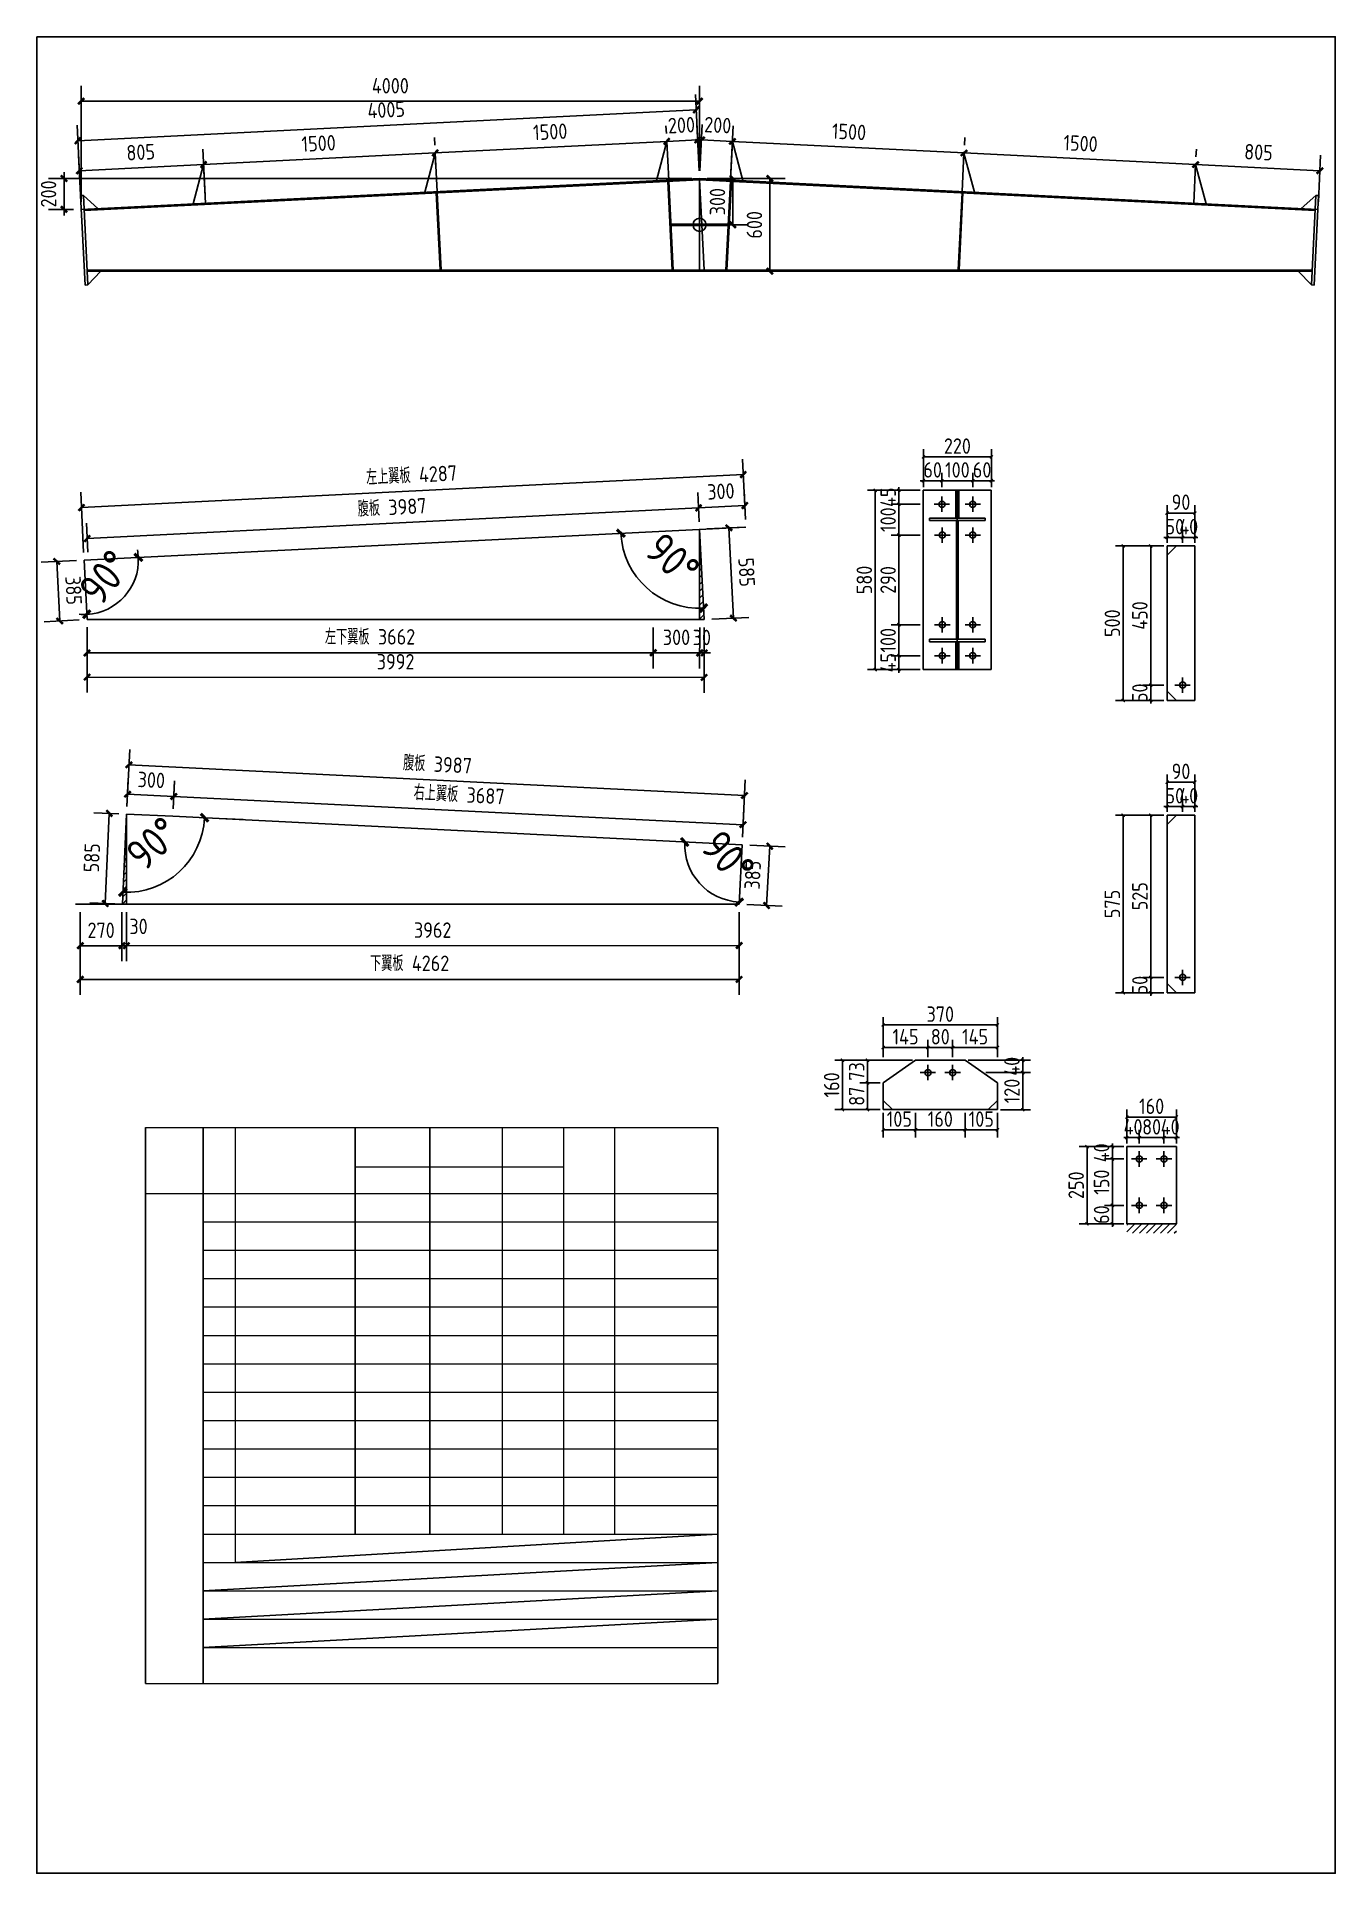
# Model space of a CAD drawing. Extents: x 411778 to 673094, y -11605 to 324395.
# Drawn here: x 440968 to 449368, y 99113 to 110993 of the extents above; entities that cross this region are included whole.
import ezdxf

# ---------------------------------------------------------------- set-up
doc = ezdxf.new("R2010")
doc.units = 0
doc.header["$LTSCALE"] = 1000
doc.header["$MEASUREMENT"] = 0
doc.layers.add('钢架', color=7, linetype='Continuous', lineweight=25)
doc.styles.get("Standard").update_dxf_attribs({"font": 'gbenor.shx', "bigfont": 'gbcbig.shx'})
doc.dimstyles.get("Standard").update_dxf_attribs({"dimscale": 100, "dimtxt": 3.5, "dimasz": 1, "dimexe": 2.5, "dimexo": 3, "dimgap": 1.5, "dimtad": 1, "dimdec": 0, "dimzin": 0, "dimdsep": 46, "dimtxsty": 'Standard', "dimblk": 'ARCHTICK', "dimcen": 0.09, "dimadec": 0, "dimazin": 0, "dimtfac": 1, "dimtdec": 0, "dimtix": 1, "dimtmove": 2, "dimatfit": 3, "dimfxl": 1, "dimtolj": 1, "dimtzin": 0, "dimarcsym": 0})

msp = doc.modelspace()

# ---------------------------------------------------------------- blocks, each defined once
blk = doc.blocks.new('_ArchTick')
at = {"color": 0, "linetype": 'ByBlock', "const_width": 0.4}
blk.add_lwpolyline([(-0.5, -0.5), (0.5, 0.5)], dxfattribs=at)
blk = doc.blocks.new('*D1644')
at = {"color": 3, "lineweight": -2}
for p, q in [((442058, 109966), (442043, 110266)), ((441254, 109926), (441239, 110226)), ((441244, 110126), (442048, 110166))]:
    blk.add_line(p, q, dxfattribs=at)
at = {"layer": 'Defpoints', "color": 0}
for p in [(442048, 110166), (442060, 109916), (441256, 109876)]:
    blk.add_point(p, dxfattribs=at)
at = {"color": 3, "lineweight": -2, "xscale": 40, "yscale": 40, "zscale": 40}
for p, rotation in [((441244, 110126), 182.8624052261213), ((442048, 110166), 2.862405226121261)]:
    blk.add_blockref('_ArchTick', p, dxfattribs=dict(at, rotation=rotation))
at = {"color": 0, "insert": (441641, 110246), "char_height": 100, "attachment_point": 5, "rotation": 2.8624}
blk.add_mtext('\\A1;805', dxfattribs=at)
blk = doc.blocks.new('*D1645')
at = {"color": 3, "lineweight": -2}
for p, q in [((442058, 109966), (442043, 110266)), ((443544, 110291), (443541, 110341)), ((442048, 110166), (443546, 110241))]:
    blk.add_line(p, q, dxfattribs=at)
at = {"layer": 'Defpoints', "color": 0}
for p in [(443546, 110241), (443546, 110241), (442060, 109916)]:
    blk.add_point(p, dxfattribs=at)
at = {"color": 3, "lineweight": -2, "xscale": 40, "yscale": 40, "zscale": 40}
for p, rotation in [((443546, 110241), 2.862405226151731), ((442048, 110166), 182.8624052261517)]:
    blk.add_blockref('_ArchTick', p, dxfattribs=dict(at, rotation=rotation))
at = {"color": 0, "insert": (442792, 110303), "char_height": 100, "attachment_point": 5, "rotation": 2.8624}
blk.add_mtext('\\A1;1500', dxfattribs=at)
blk = doc.blocks.new('*D1646')
at = {"color": 3, "lineweight": -2}
for p, q in [((445042, 110366), (445039, 110416)), ((443546, 110241), (445044, 110316)), ((443549, 110191), (443551, 110141))]:
    blk.add_line(p, q, dxfattribs=at)
at = {"layer": 'Defpoints', "color": 0}
for p in [(445044, 110316), (445044, 110316), (443546, 110241)]:
    blk.add_point(p, dxfattribs=at)
at = {"color": 3, "lineweight": -2, "xscale": 40, "yscale": 40, "zscale": 40}
for p, rotation in [((443546, 110241), 182.8624052261517), ((445044, 110316), 2.862405226151731)]:
    blk.add_blockref('_ArchTick', p, dxfattribs=dict(at, rotation=rotation))
at = {"color": 0, "insert": (444290, 110378), "char_height": 100, "attachment_point": 5, "rotation": 2.8624}
blk.add_mtext('\\A1;1500', dxfattribs=at)
blk = doc.blocks.new('*D1647')
at = {"color": 3, "lineweight": -2}
for p, q in [((445042, 110366), (445039, 110416)), ((445254, 110126), (445239, 110426)), ((445044, 110316), (445004, 110314)), ((445044, 110316), (445244, 110326)), ((445244, 110326), (445284, 110328))]:
    blk.add_line(p, q, dxfattribs=at)
at = {"layer": 'Defpoints', "color": 0}
for p in [(445044, 110316), (445244, 110326), (445256, 110076)]:
    blk.add_point(p, dxfattribs=at)
at = {"color": 3, "lineweight": -2, "xscale": 40, "yscale": 40, "zscale": 40}
for p, rotation in [((445044, 110316), 2.862405226151719), ((445244, 110326), 182.8624052261517)]:
    blk.add_blockref('_ArchTick', p, dxfattribs=dict(at, rotation=rotation))
at = {"color": 0, "insert": (445139, 110421), "char_height": 100, "attachment_point": 5, "rotation": 2.8624}
blk.add_mtext('\\A1;200', dxfattribs=at)
blk = doc.blocks.new('*D1648')
at = {"color": 3, "lineweight": -2}
for p, q in [((445259, 110126), (445274, 110426)), ((445459, 110116), (445474, 110416)), ((445269, 110326), (445229, 110328)), ((445269, 110326), (445469, 110316)), ((445469, 110316), (445509, 110314))]:
    blk.add_line(p, q, dxfattribs=at)
at = {"layer": 'Defpoints', "color": 0}
for p in [(445469, 110316), (445256, 110076), (445456, 110066)]:
    blk.add_point(p, dxfattribs=at)
at = {"color": 3, "lineweight": -2, "xscale": 40, "yscale": 40, "zscale": 40}
for p, rotation in [((445269, 110326), 357.1375947738866), ((445469, 110316), 177.1375947738866)]:
    blk.add_blockref('_ArchTick', p, dxfattribs=dict(at, rotation=rotation))
at = {"color": 0, "insert": (445374, 110421), "char_height": 100, "attachment_point": 5, "rotation": 357.1376}
blk.add_mtext('\\A1;200', dxfattribs=at)
blk = doc.blocks.new('*D1649')
at = {"color": 3, "lineweight": -2}
for p, q in [((445459, 110116), (445474, 110416)), ((445469, 110316), (446967, 110241)), ((446969, 110291), (446972, 110341))]:
    blk.add_line(p, q, dxfattribs=at)
at = {"layer": 'Defpoints', "color": 0}
for p in [(446967, 110241), (446967, 110241), (445456, 110066)]:
    blk.add_point(p, dxfattribs=at)
at = {"color": 3, "lineweight": -2, "xscale": 40, "yscale": 40, "zscale": 40}
for p, rotation in [((445469, 110316), 177.1375947738483), ((446967, 110241), 357.1375947738483)]:
    blk.add_blockref('_ArchTick', p, dxfattribs=dict(at, rotation=rotation))
at = {"color": 0, "insert": (446223, 110378), "char_height": 100, "attachment_point": 5, "rotation": 357.1376}
blk.add_mtext('\\A1;1500', dxfattribs=at)
blk = doc.blocks.new('*D1650')
at = {"color": 3, "lineweight": -2}
for p, q in [((446969, 110291), (446972, 110341)), ((448467, 110216), (448470, 110266)), ((446967, 110241), (448465, 110166))]:
    blk.add_line(p, q, dxfattribs=at)
at = {"layer": 'Defpoints', "color": 0}
for p in [(446967, 110241), (448465, 110166), (448465, 110166)]:
    blk.add_point(p, dxfattribs=at)
at = {"color": 3, "lineweight": -2, "xscale": 40, "yscale": 40, "zscale": 40}
for p, rotation in [((446967, 110241), 177.1375947738483), ((448465, 110166), 357.1375947738483)]:
    blk.add_blockref('_ArchTick', p, dxfattribs=dict(at, rotation=rotation))
at = {"color": 0, "insert": (447721, 110303), "char_height": 100, "attachment_point": 5, "rotation": 357.1376}
blk.add_mtext('\\A1;1500', dxfattribs=at)
blk = doc.blocks.new('*D1651')
at = {"color": 3, "lineweight": -2}
for p, q in [((448467, 110216), (448470, 110266)), ((448465, 110166), (449269, 110126)), ((449259, 109926), (449274, 110226))]:
    blk.add_line(p, q, dxfattribs=at)
at = {"layer": 'Defpoints', "color": 0}
for p in [(448465, 110166), (449269, 110126), (449256, 109876)]:
    blk.add_point(p, dxfattribs=at)
at = {"color": 3, "lineweight": -2, "xscale": 40, "yscale": 40, "zscale": 40}
for p, rotation in [((448465, 110166), 177.1375947738483), ((449269, 110126), 357.1375947738483)]:
    blk.add_blockref('_ArchTick', p, dxfattribs=dict(at, rotation=rotation))
at = {"color": 0, "insert": (448872, 110246), "char_height": 100, "attachment_point": 5, "rotation": 357.1376}
blk.add_mtext('\\A1;805', dxfattribs=at)
blk = doc.blocks.new('*D1631')
at = {"color": 3, "lineweight": -2}
for p, q in [((445206, 110076), (441045, 110076)), ((441145, 110076), (441145, 110116)), ((441145, 109876), (441145, 110076)), ((441206, 109876), (441045, 109876)), ((441145, 109876), (441145, 109836))]:
    blk.add_line(p, q, dxfattribs=at)
at = {"layer": 'Defpoints', "color": 0}
for p in [(441145, 110076), (445256, 110076), (441256, 109876)]:
    blk.add_point(p, dxfattribs=at)
at = {"color": 3, "lineweight": -2, "xscale": 40, "yscale": 40, "zscale": 40}
for p, rotation in [((441145, 110076), 270), ((441145, 109876), 90)]:
    blk.add_blockref('_ArchTick', p, dxfattribs=dict(at, rotation=rotation))
at = {"color": 0, "insert": (441045, 109976), "char_height": 100, "attachment_point": 5, "rotation": 90}
blk.add_mtext('\\A1;200', dxfattribs=at)
blk = doc.blocks.new('*D1632')
at = {"color": 3, "lineweight": -2}
for p, q in [((441256, 109926), (441256, 110676)), ((445256, 110126), (445256, 110676)), ((441256, 110576), (445256, 110576))]:
    blk.add_line(p, q, dxfattribs=at)
at = {"layer": 'Defpoints', "color": 0}
for p in [(445256, 110576), (445256, 110076), (441256, 109876)]:
    blk.add_point(p, dxfattribs=at)
at = {"color": 3, "lineweight": -2, "xscale": 40, "yscale": 40, "zscale": 40, "rotation": 180}
blk.add_blockref('_ArchTick', (441256, 110576), dxfattribs=at)
at = {"color": 3, "lineweight": -2, "xscale": 40, "yscale": 40, "zscale": 40}
blk.add_blockref('_ArchTick', (445256, 110576), dxfattribs=at)
at = {"color": 0, "insert": (443256, 110676), "char_height": 100, "attachment_point": 5}
blk.add_mtext('\\A1;4000', dxfattribs=at)
blk = doc.blocks.new('*D1633')
at = {"color": 3, "lineweight": -2}
for p, q in [((445254, 110126), (445229, 110620)), ((441234, 110320), (445234, 110520)), ((441254, 109926), (441229, 110420))]:
    blk.add_line(p, q, dxfattribs=at)
at = {"layer": 'Defpoints', "color": 0}
for p in [(445234, 110520), (445256, 110076), (441256, 109876)]:
    blk.add_point(p, dxfattribs=at)
at = {"color": 3, "lineweight": -2, "xscale": 40, "yscale": 40, "zscale": 40}
for p, rotation in [((445234, 110520), 2.862405226111325), ((441234, 110320), 182.8624052261113)]:
    blk.add_blockref('_ArchTick', p, dxfattribs=dict(at, rotation=rotation))
at = {"color": 0, "insert": (443229, 110520), "char_height": 100, "attachment_point": 5, "rotation": 2.8624}
blk.add_mtext('\\A1;4005', dxfattribs=at)
blk = doc.blocks.new('*D1652')
at = {"color": 3, "lineweight": -2}
for p, q in [((441225, 107605), (440998, 107594)), ((441117, 107214), (441098, 107599)), ((441244, 107220), (441017, 107209))]:
    blk.add_line(p, q, dxfattribs=at)
at = {"layer": 'Defpoints', "color": 0}
for p in [(441098, 107599), (441275, 107607), (441294, 107223)]:
    blk.add_point(p, dxfattribs=at)
at = {"color": 3, "lineweight": -2, "xscale": 40, "yscale": 40, "zscale": 40}
for p, rotation in [((441098, 107599), 92.86240522614227), ((441117, 107214), 272.8624052261422)]:
    blk.add_blockref('_ArchTick', p, dxfattribs=dict(at, rotation=rotation))
at = {"color": 0, "insert": (441207, 107411), "char_height": 100, "attachment_point": 5, "rotation": 272.8624}
blk.add_mtext('\\A1;385', dxfattribs=at)
blk = doc.blocks.new('*D1653')
at = {"color": 3, "lineweight": -2}
for p, q in [((445254, 107856), (445245, 108044)), ((441295, 107747), (445250, 107945)), ((441300, 107659), (441290, 107847))]:
    blk.add_line(p, q, dxfattribs=at)
at = {"layer": 'Defpoints', "color": 0}
for p in [(445250, 107945), (445257, 107806), (441302, 107609)]:
    blk.add_point(p, dxfattribs=at)
at = {"color": 3, "lineweight": -2, "xscale": 40, "yscale": 40, "zscale": 40}
for p, rotation in [((445250, 107945), 2.862405226128105), ((441295, 107747), 182.8624052261281)]:
    blk.add_blockref('_ArchTick', p, dxfattribs=dict(at, rotation=rotation))
at = {"color": 0, "insert": (443267, 107949), "char_height": 100, "attachment_point": 5, "rotation": 2.8624}
blk.add_mtext('\\A1;腹板 3987', dxfattribs=at)
blk = doc.blocks.new('*D1654')
at = {"color": 3, "lineweight": -2}
for p, q in [((445254, 107856), (445245, 108044)), ((445554, 107871), (445544, 108059)), ((445250, 107945), (445549, 107960))]:
    blk.add_line(p, q, dxfattribs=at)
at = {"layer": 'Defpoints', "color": 0}
for p in [(445549, 107960), (445257, 107806), (445556, 107821)]:
    blk.add_point(p, dxfattribs=at)
at = {"color": 3, "lineweight": -2, "xscale": 40, "yscale": 40, "zscale": 40}
for p, rotation in [((445250, 107945), 182.8624052261517), ((445549, 107960), 2.862405226151731)]:
    blk.add_blockref('_ArchTick', p, dxfattribs=dict(at, rotation=rotation))
at = {"color": 0, "insert": (445394, 108052), "char_height": 100, "attachment_point": 5, "rotation": 2.8624}
blk.add_mtext('\\A1;300', dxfattribs=at)
blk = doc.blocks.new('*D1655')
at = {"color": 3, "lineweight": -2}
for p, q in [((445554, 107871), (445534, 108261)), ((445539, 108161), (441258, 107947)), ((441272, 107657), (441253, 108047))]:
    blk.add_line(p, q, dxfattribs=at)
at = {"layer": 'Defpoints', "color": 0}
for p in [(441258, 107947), (445556, 107821), (441275, 107607)]:
    blk.add_point(p, dxfattribs=at)
at = {"color": 3, "lineweight": -2, "xscale": 40, "yscale": 40, "zscale": 40}
for p, rotation in [((445539, 108161), 2.862405226111511), ((441258, 107947), 182.8624052261115)]:
    blk.add_blockref('_ArchTick', p, dxfattribs=dict(at, rotation=rotation))
at = {"color": 0, "insert": (443393, 108157), "char_height": 100, "attachment_point": 5, "rotation": 2.8624}
blk.add_mtext('\\A1;左上翼板 4287', dxfattribs=at)
blk = doc.blocks.new('*D1656')
at = {"color": 3, "lineweight": -2}
for p, q in [((445306, 107809), (445546, 107821)), ((445475, 107232), (445446, 107816)), ((445336, 107225), (445575, 107237))]:
    blk.add_line(p, q, dxfattribs=at)
at = {"layer": 'Defpoints', "color": 0}
for p in [(445257, 107806), (445446, 107816), (445286, 107222)]:
    blk.add_point(p, dxfattribs=at)
at = {"color": 3, "lineweight": -2, "xscale": 40, "yscale": 40, "zscale": 40}
for p, rotation in [((445446, 107816), 92.86240522611246), ((445475, 107232), 272.8624052261125)]:
    blk.add_blockref('_ArchTick', p, dxfattribs=dict(at, rotation=rotation))
at = {"color": 0, "insert": (445561, 107529), "char_height": 100, "attachment_point": 5, "rotation": 272.8624}
blk.add_mtext('\\A1;585', dxfattribs=at)
blk = doc.blocks.new('*D1657')
at = {"color": 3, "lineweight": -2}
for p, q in [((441294, 107173), (441294, 106907)), ((444957, 107172), (444956, 106907)), ((441294, 107007), (444957, 107007))]:
    blk.add_line(p, q, dxfattribs=at)
at = {"layer": 'Defpoints', "color": 0}
for p in [(441294, 107223), (444957, 107222), (444957, 107007)]:
    blk.add_point(p, dxfattribs=at)
at = {"color": 3, "lineweight": -2, "xscale": 40, "yscale": 40, "zscale": 40}
for p, rotation in [((441294, 107007), 179.9928155509552), ((444957, 107007), 359.9928155509552)]:
    blk.add_blockref('_ArchTick', p, dxfattribs=dict(at, rotation=rotation))
at = {"color": 0, "insert": (443125, 107111), "char_height": 100, "attachment_point": 5, "rotation": 359.9928}
blk.add_mtext('\\A1;左下翼板 3662', dxfattribs=at)
blk = doc.blocks.new('*D1658')
at = {"color": 3, "lineweight": -2}
for p, q in [((445257, 107172), (445256, 106907)), ((445286, 107172), (445286, 106907)), ((445257, 107007), (445217, 107007)), ((445257, 107007), (445286, 107007)), ((445286, 107007), (445326, 107007))]:
    blk.add_line(p, q, dxfattribs=at)
at = {"layer": 'Defpoints', "color": 0}
for p in [(445257, 107222), (445286, 107222), (445286, 107007)]:
    blk.add_point(p, dxfattribs=at)
at = {"color": 3, "lineweight": -2, "xscale": 40, "yscale": 40, "zscale": 40}
for p, rotation in [((445257, 107007), 359.9928155509228), ((445286, 107007), 179.9928155509228)]:
    blk.add_blockref('_ArchTick', p, dxfattribs=dict(at, rotation=rotation))
at = {"color": 0, "insert": (445271, 107107), "char_height": 100, "attachment_point": 5, "rotation": 359.9928}
blk.add_mtext('\\A1;30', dxfattribs=at)
blk = doc.blocks.new('*D1659')
at = {"color": 0, "lineweight": -2}
blk.add_arc((445257, 107806), 510, 182.8624, 272.8624, dxfattribs=at)
at = {"layer": 'Defpoints', "color": 0}
for p in [(445257, 107806), (445556, 107821), (441275, 107607), (444828, 107530), (445286, 107222)]:
    blk.add_point(p, dxfattribs=at)
at = {"color": 0, "lineweight": -2, "xscale": 50, "yscale": 50, "zscale": 50}
for p, rotation in [((444747, 107781), 92.86240522611138), ((445282, 107297), 2.862405226105915)]:
    blk.add_blockref('_ArchTick', p, dxfattribs=dict(at, rotation=rotation))
at = {"color": 0, "insert": (445082, 107613), "char_height": 200, "attachment_point": 5, "rotation": 317.8624}
blk.add_mtext('\\A1;90°', dxfattribs=at)
blk = doc.blocks.new('*D1660')
at = {"color": 0, "lineweight": -2}
for start, end in [(2.8624, 11.024), (272.8624, 2.8624), (264.7008, 272.8624)]:
    blk.add_arc((441275, 107607), 351, start, end, dxfattribs=at)
at = {"layer": 'Defpoints', "color": 0}
for p in [(445556, 107821), (441275, 107607), (441275, 107607), (441466, 107312), (441294, 107223)]:
    blk.add_point(p, dxfattribs=at)
at = {"color": 0, "lineweight": -2, "xscale": 50, "yscale": 50, "zscale": 50}
for p, rotation in [((441626, 107625), 272.8624052261121), ((441292, 107257), 2.86240522613725)]:
    blk.add_blockref('_ArchTick', p, dxfattribs=dict(at, rotation=rotation))
at = {"color": 0, "insert": (441411, 107497), "char_height": 200, "attachment_point": 5, "rotation": 50.9601}
blk.add_mtext('\\A1;90°', dxfattribs=at)
blk = doc.blocks.new('*D1634')
at = {"color": 3, "lineweight": -2}
for p, q in [((441294, 107173), (441294, 106750)), ((445286, 107172), (445286, 106749)), ((441294, 106850), (445286, 106849))]:
    blk.add_line(p, q, dxfattribs=at)
at = {"layer": 'Defpoints', "color": 0}
for p in [(441294, 107223), (445286, 107222), (445286, 106849)]:
    blk.add_point(p, dxfattribs=at)
at = {"color": 3, "lineweight": -2, "xscale": 40, "yscale": 40, "zscale": 40}
for p, rotation in [((441294, 106850), 179.992815550955), ((445286, 106849), 359.992815550955)]:
    blk.add_blockref('_ArchTick', p, dxfattribs=dict(at, rotation=rotation))
at = {"color": 0, "insert": (443290, 106950), "char_height": 100, "attachment_point": 5, "rotation": 359.9928}
blk.add_mtext('\\A1;3992', dxfattribs=at)
blk = doc.blocks.new('*D1661')
at = {"color": 3, "lineweight": -2}
for p, q in [((444957, 107172), (444956, 106908)), ((445257, 107172), (445256, 106908)), ((445257, 107008), (444957, 107008))]:
    blk.add_line(p, q, dxfattribs=at)
at = {"layer": 'Defpoints', "color": 0}
for p in [(444957, 107222), (445257, 107222), (444957, 107008)]:
    blk.add_point(p, dxfattribs=at)
at = {"color": 3, "lineweight": -2, "xscale": 40, "yscale": 40, "zscale": 40}
for p, rotation in [((444957, 107008), 179.9928155509547), ((445257, 107008), 359.9928155509547)]:
    blk.add_blockref('_ArchTick', p, dxfattribs=dict(at, rotation=rotation))
at = {"color": 0, "insert": (445107, 107108), "char_height": 100, "attachment_point": 5, "rotation": 359.9928}
blk.add_mtext('\\A1;300', dxfattribs=at)
blk = doc.blocks.new('*D1662')
at = {"color": 3, "lineweight": -2}
for p, q in [((441851, 105999), (441860, 106179)), ((445537, 105896), (441855, 106079)), ((445533, 105816), (445542, 105996))]:
    blk.add_line(p, q, dxfattribs=at)
at = {"layer": 'Defpoints', "color": 0}
for p in [(441855, 106079), (441848, 105949), (445531, 105766)]:
    blk.add_point(p, dxfattribs=at)
at = {"color": 3, "lineweight": -2, "xscale": 40, "yscale": 40, "zscale": 40}
for p, rotation in [((441855, 106079), 177.158499624351), ((445537, 105896), 357.158499624351)]:
    blk.add_blockref('_ArchTick', p, dxfattribs=dict(at, rotation=rotation))
at = {"color": 0, "insert": (443701, 106091), "char_height": 100, "attachment_point": 5, "rotation": 357.1585}
blk.add_mtext('\\A1;右上翼板 3687', dxfattribs=at)
blk = doc.blocks.new('*D1663')
at = {"color": 3, "lineweight": -2}
for p, q in [((441552, 106013), (441561, 106192)), ((441855, 106078), (441556, 106093)), ((441851, 105999), (441860, 106178))]:
    blk.add_line(p, q, dxfattribs=at)
at = {"layer": 'Defpoints', "color": 0}
for p in [(441556, 106093), (441549, 105963), (441848, 105949)]:
    blk.add_point(p, dxfattribs=at)
at = {"color": 3, "lineweight": -2, "xscale": 40, "yscale": 40, "zscale": 40}
for p, rotation in [((441556, 106093), 177.1584996243698), ((441855, 106078), 357.1584996243698)]:
    blk.add_blockref('_ArchTick', p, dxfattribs=dict(at, rotation=rotation))
at = {"color": 0, "insert": (441710, 106185), "char_height": 100, "attachment_point": 5, "rotation": 357.1585}
blk.add_mtext('\\A1;300', dxfattribs=at)
blk = doc.blocks.new('*D1664')
at = {"color": 3, "lineweight": -2}
for p, q in [((441552, 106013), (441570, 106382)), ((445547, 106085), (441565, 106283)), ((445533, 105816), (445552, 106185))]:
    blk.add_line(p, q, dxfattribs=at)
at = {"layer": 'Defpoints', "color": 0}
for p in [(441565, 106283), (441549, 105963), (445531, 105766)]:
    blk.add_point(p, dxfattribs=at)
at = {"color": 3, "lineweight": -2, "xscale": 40, "yscale": 40, "zscale": 40}
for p, rotation in [((441565, 106283), 177.158499624351), ((445547, 106085), 357.158499624351)]:
    blk.add_blockref('_ArchTick', p, dxfattribs=dict(at, rotation=rotation))
at = {"color": 0, "insert": (443561, 106287), "char_height": 100, "attachment_point": 5, "rotation": 357.1585}
blk.add_mtext('\\A1;腹板 3987', dxfattribs=at)
blk = doc.blocks.new('*D1665')
at = {"color": 3, "lineweight": -2}
for p, q in [((445581, 105763), (445809, 105752)), ((445710, 105757), (445690, 105373)), ((445562, 105379), (445790, 105368))]:
    blk.add_line(p, q, dxfattribs=at)
at = {"layer": 'Defpoints', "color": 0}
for p in [(445531, 105766), (445512, 105381), (445690, 105373)]:
    blk.add_point(p, dxfattribs=at)
at = {"color": 3, "lineweight": -2, "xscale": 40, "yscale": 40, "zscale": 40}
for p, rotation in [((445710, 105757), 87.1375947738753), ((445690, 105373), 267.1375947738753)]:
    blk.add_blockref('_ArchTick', p, dxfattribs=dict(at, rotation=rotation))
at = {"color": 0, "insert": (445600, 105570), "char_height": 100, "attachment_point": 5, "rotation": 87.1376}
blk.add_mtext('\\A1;385', dxfattribs=at)
blk = doc.blocks.new('*D1666')
at = {"color": 3, "lineweight": -2}
for p, q in [((441499, 105966), (441338, 105973)), ((441412, 105386), (441438, 105969)), ((441473, 105383), (441312, 105390))]:
    blk.add_line(p, q, dxfattribs=at)
at = {"layer": 'Defpoints', "color": 0}
for p in [(441438, 105969), (441549, 105963), (441523, 105381)]:
    blk.add_point(p, dxfattribs=at)
at = {"color": 3, "lineweight": -2, "xscale": 40, "yscale": 40, "zscale": 40}
for p, rotation in [((441438, 105969), 87.41582622571491), ((441412, 105386), 267.4158262257149)]:
    blk.add_blockref('_ArchTick', p, dxfattribs=dict(at, rotation=rotation))
at = {"color": 0, "insert": (441325, 105682), "char_height": 100, "attachment_point": 5, "rotation": 87.4158}
blk.add_mtext('\\A1;585', dxfattribs=at)
blk = doc.blocks.new('*D1667')
at = {"color": 0, "lineweight": -2}
blk.add_line((442148, 105936), (442304, 105929), dxfattribs=at)
blk.add_arc((441549, 105963), 505, 267.4158, 357.4158, dxfattribs=at)
at = {"layer": 'Defpoints', "color": 0}
for p in [(441549, 105963), (441549, 105963), (441848, 105950), (441782, 105515), (441523, 105381)]:
    blk.add_point(p, dxfattribs=at)
at = {"color": 0, "lineweight": -2, "xscale": 50, "yscale": 50, "zscale": 50}
for p, rotation in [((442054, 105941), 87.4158262257236), ((441526, 105459), 177.4158262257177)]:
    blk.add_blockref('_ArchTick', p, dxfattribs=dict(at, rotation=rotation))
at = {"color": 0, "insert": (441721, 105775), "char_height": 200, "attachment_point": 5, "rotation": 42.4158}
blk.add_mtext('\\A1;90°', dxfattribs=at)
blk = doc.blocks.new('*D1668')
at = {"color": 3, "lineweight": -2}
for p, q in [((446684, 106989), (446496, 106989)), ((446546, 106989), (446546, 107009)), ((446546, 106899), (446546, 106989)), ((446684, 106899), (446496, 106899)), ((446546, 106899), (446546, 106879))]:
    blk.add_line(p, q, dxfattribs=at)
at = {"layer": 'Defpoints', "color": 0}
for p in [(446546, 106989), (446704, 106989), (446704, 106899)]:
    blk.add_point(p, dxfattribs=at)
at = {"color": 3, "lineweight": -2, "xscale": 20, "yscale": 20, "zscale": 20}
for p, rotation in [((446546, 106989), 270), ((446546, 106899), 90)]:
    blk.add_blockref('_ArchTick', p, dxfattribs=dict(at, rotation=rotation))
at = {"color": 0, "insert": (446476, 106944), "char_height": 100, "attachment_point": 5, "rotation": 90}
blk.add_mtext('\\A1;45', dxfattribs=at)
blk = doc.blocks.new('*D1635')
at = {"color": 3, "lineweight": -2}
for p, q in [((446684, 107189), (446496, 107189)), ((446546, 106989), (446546, 107189)), ((446684, 106989), (446496, 106989))]:
    blk.add_line(p, q, dxfattribs=at)
at = {"layer": 'Defpoints', "color": 0}
for p in [(446546, 107189), (446704, 107189), (446704, 106989)]:
    blk.add_point(p, dxfattribs=at)
at = {"color": 3, "lineweight": -2, "xscale": 20, "yscale": 20, "zscale": 20}
for p, rotation in [((446546, 107189), 90), ((446546, 106989), 270)]:
    blk.add_blockref('_ArchTick', p, dxfattribs=dict(at, rotation=rotation))
at = {"color": 0, "insert": (446476, 107089), "char_height": 100, "attachment_point": 5, "rotation": 90}
blk.add_mtext('\\A1;100', dxfattribs=at)
blk = doc.blocks.new('*D1636')
at = {"color": 3, "lineweight": -2}
for p, q in [((446684, 107769), (446496, 107769)), ((446546, 107189), (446546, 107769)), ((446684, 107189), (446496, 107189))]:
    blk.add_line(p, q, dxfattribs=at)
at = {"layer": 'Defpoints', "color": 0}
for p in [(446546, 107769), (446704, 107769), (446704, 107189)]:
    blk.add_point(p, dxfattribs=at)
at = {"color": 3, "lineweight": -2, "xscale": 20, "yscale": 20, "zscale": 20}
for p, rotation in [((446546, 107769), 90), ((446546, 107189), 270)]:
    blk.add_blockref('_ArchTick', p, dxfattribs=dict(at, rotation=rotation))
at = {"color": 0, "insert": (446476, 107479), "char_height": 100, "attachment_point": 5, "rotation": 90}
blk.add_mtext('\\A1;290', dxfattribs=at)
blk = doc.blocks.new('*D1637')
at = {"color": 3, "lineweight": -2}
for p, q in [((446684, 107969), (446496, 107969)), ((446546, 107769), (446546, 107969)), ((446684, 107769), (446496, 107769))]:
    blk.add_line(p, q, dxfattribs=at)
at = {"layer": 'Defpoints', "color": 0}
for p in [(446546, 107969), (446704, 107969), (446704, 107769)]:
    blk.add_point(p, dxfattribs=at)
at = {"color": 3, "lineweight": -2, "xscale": 20, "yscale": 20, "zscale": 20}
for p, rotation in [((446546, 107969), 90), ((446546, 107769), 270)]:
    blk.add_blockref('_ArchTick', p, dxfattribs=dict(at, rotation=rotation))
at = {"color": 0, "insert": (446476, 107869), "char_height": 100, "attachment_point": 5, "rotation": 90}
blk.add_mtext('\\A1;100', dxfattribs=at)
blk = doc.blocks.new('*D1669')
at = {"color": 3, "lineweight": -2}
for p, q in [((446684, 108059), (446496, 108059)), ((446546, 108059), (446546, 108079)), ((446546, 107969), (446546, 108059)), ((446684, 107969), (446496, 107969)), ((446546, 107969), (446546, 107949))]:
    blk.add_line(p, q, dxfattribs=at)
at = {"layer": 'Defpoints', "color": 0}
for p in [(446546, 108059), (446704, 108059), (446704, 107969)]:
    blk.add_point(p, dxfattribs=at)
at = {"color": 3, "lineweight": -2, "xscale": 20, "yscale": 20, "zscale": 20}
for p, rotation in [((446546, 108059), 270), ((446546, 107969), 90)]:
    blk.add_blockref('_ArchTick', p, dxfattribs=dict(at, rotation=rotation))
at = {"color": 0, "insert": (446476, 108014), "char_height": 100, "attachment_point": 5, "rotation": 90}
blk.add_mtext('\\A1;45', dxfattribs=at)
blk = doc.blocks.new('*D1638')
at = {"color": 3, "lineweight": -2}
for p, q in [((446704, 108121), (446684, 108121)), ((446704, 108079), (446704, 108171)), ((446704, 108121), (446824, 108121)), ((446824, 108079), (446824, 108171)), ((446824, 108121), (446844, 108121))]:
    blk.add_line(p, q, dxfattribs=at)
at = {"layer": 'Defpoints', "color": 0}
for p in [(446824, 108121), (446704, 108059), (446824, 108059)]:
    blk.add_point(p, dxfattribs=at)
at = {"color": 3, "lineweight": -2, "xscale": 20, "yscale": 20, "zscale": 20}
blk.add_blockref('_ArchTick', (446704, 108121), dxfattribs=at)
at = {"color": 3, "lineweight": -2, "xscale": 20, "yscale": 20, "zscale": 20, "rotation": 180}
blk.add_blockref('_ArchTick', (446824, 108121), dxfattribs=at)
at = {"color": 0, "insert": (446764, 108191), "char_height": 100, "attachment_point": 5}
blk.add_mtext('\\A1;60', dxfattribs=at)
blk = doc.blocks.new('*D1639')
at = {"color": 3, "lineweight": -2}
for p, q in [((446824, 108079), (446824, 108171)), ((446824, 108121), (447024, 108121)), ((447024, 108079), (447024, 108171))]:
    blk.add_line(p, q, dxfattribs=at)
at = {"layer": 'Defpoints', "color": 0}
for p in [(447024, 108121), (446824, 108059), (447024, 108059)]:
    blk.add_point(p, dxfattribs=at)
at = {"color": 3, "lineweight": -2, "xscale": 20, "yscale": 20, "zscale": 20, "rotation": 180}
blk.add_blockref('_ArchTick', (446824, 108121), dxfattribs=at)
at = {"color": 3, "lineweight": -2, "xscale": 20, "yscale": 20, "zscale": 20}
blk.add_blockref('_ArchTick', (447024, 108121), dxfattribs=at)
at = {"color": 0, "insert": (446924, 108191), "char_height": 100, "attachment_point": 5}
blk.add_mtext('\\A1;100', dxfattribs=at)
blk = doc.blocks.new('*D1670')
at = {"color": 3, "lineweight": -2}
for p, q in [((447024, 108121), (447004, 108121)), ((447024, 108079), (447024, 108171)), ((447024, 108121), (447144, 108121)), ((447144, 108079), (447144, 108171)), ((447144, 108121), (447164, 108121))]:
    blk.add_line(p, q, dxfattribs=at)
at = {"layer": 'Defpoints', "color": 0}
for p in [(447144, 108121), (447024, 108059), (447144, 108059)]:
    blk.add_point(p, dxfattribs=at)
at = {"color": 3, "lineweight": -2, "xscale": 20, "yscale": 20, "zscale": 20}
blk.add_blockref('_ArchTick', (447024, 108121), dxfattribs=at)
at = {"color": 3, "lineweight": -2, "xscale": 20, "yscale": 20, "zscale": 20, "rotation": 180}
blk.add_blockref('_ArchTick', (447144, 108121), dxfattribs=at)
at = {"color": 0, "insert": (447084, 108191), "char_height": 100, "attachment_point": 5}
blk.add_mtext('\\A1;60', dxfattribs=at)
blk = doc.blocks.new('*D1671')
at = {"color": 3, "lineweight": -2}
for p, q in [((446704, 108079), (446704, 108325)), ((446704, 108275), (447144, 108275)), ((447144, 108079), (447144, 108325))]:
    blk.add_line(p, q, dxfattribs=at)
at = {"layer": 'Defpoints', "color": 0}
for p in [(447144, 108275), (446704, 108059), (447144, 108059)]:
    blk.add_point(p, dxfattribs=at)
at = {"color": 3, "lineweight": -2, "xscale": 20, "yscale": 20, "zscale": 20, "rotation": 180}
blk.add_blockref('_ArchTick', (446704, 108275), dxfattribs=at)
at = {"color": 3, "lineweight": -2, "xscale": 20, "yscale": 20, "zscale": 20}
blk.add_blockref('_ArchTick', (447144, 108275), dxfattribs=at)
at = {"color": 0, "insert": (446924, 108345), "char_height": 100, "attachment_point": 5}
blk.add_mtext('\\A1;220', dxfattribs=at)
blk = doc.blocks.new('*D1672')
at = {"color": 3, "lineweight": -2}
for p, q in [((446684, 108059), (446342, 108059)), ((446392, 108059), (446392, 106899)), ((446684, 106899), (446342, 106899))]:
    blk.add_line(p, q, dxfattribs=at)
at = {"layer": 'Defpoints', "color": 0}
for p in [(446704, 108059), (446392, 106899), (446704, 106899)]:
    blk.add_point(p, dxfattribs=at)
at = {"color": 3, "lineweight": -2, "xscale": 20, "yscale": 20, "zscale": 20}
for p, rotation in [((446392, 108059), 90), ((446392, 106899), 270)]:
    blk.add_blockref('_ArchTick', p, dxfattribs=dict(at, rotation=rotation))
at = {"color": 0, "insert": (446322, 107479), "char_height": 100, "attachment_point": 5, "rotation": 90}
blk.add_mtext('\\A1;580', dxfattribs=at)
blk = doc.blocks.new('*D1673')
at = {"color": 3, "lineweight": -2}
for p, q in [((448174.5, 106799), (448174.5, 106819)), ((448260.5, 106799), (448124.5, 106799)), ((448260.5, 106699), (448124.5, 106699)), ((448174.5, 106699), (448174.5, 106799)), ((448174.5, 106699), (448174.5, 106679))]:
    blk.add_line(p, q, dxfattribs=at)
at = {"layer": 'Defpoints', "color": 0}
for p in [(448174.5, 106799), (448280.5, 106799), (448280.5, 106699)]:
    blk.add_point(p, dxfattribs=at)
at = {"color": 3, "lineweight": -2, "xscale": 20, "yscale": 20, "zscale": 20}
for p, rotation in [((448174.5, 106799), 270), ((448174.5, 106699), 90)]:
    blk.add_blockref('_ArchTick', p, dxfattribs=dict(at, rotation=rotation))
at = {"color": 0, "insert": (448104.5, 106749), "char_height": 100, "attachment_point": 5, "rotation": 90}
blk.add_mtext('\\A1;50', dxfattribs=at)
blk = doc.blocks.new('*D1674')
at = {"color": 3, "lineweight": -2}
for p, q in [((448260.5, 107699), (448124.5, 107699)), ((448174.5, 106799), (448174.5, 107699)), ((448260.5, 106799), (448124.5, 106799))]:
    blk.add_line(p, q, dxfattribs=at)
at = {"layer": 'Defpoints', "color": 0}
for p in [(448174.5, 107699), (448280.5, 107699), (448280.5, 106799)]:
    blk.add_point(p, dxfattribs=at)
at = {"color": 3, "lineweight": -2, "xscale": 20, "yscale": 20, "zscale": 20}
for p, rotation in [((448174.5, 107699), 90), ((448174.5, 106799), 270)]:
    blk.add_blockref('_ArchTick', p, dxfattribs=dict(at, rotation=rotation))
at = {"color": 0, "insert": (448104.5, 107249), "char_height": 100, "attachment_point": 5, "rotation": 90}
blk.add_mtext('\\A1;450', dxfattribs=at)
blk = doc.blocks.new('*D1675')
at = {"color": 3, "lineweight": -2}
for p, q in [((448260.5, 107699), (447946.5, 107699)), ((447996.5, 106699), (447996.5, 107699)), ((448260.5, 106699), (447946.5, 106699))]:
    blk.add_line(p, q, dxfattribs=at)
at = {"layer": 'Defpoints', "color": 0}
for p in [(447996.5, 107699), (448280.5, 107699), (448280.5, 106699)]:
    blk.add_point(p, dxfattribs=at)
at = {"color": 3, "lineweight": -2, "xscale": 20, "yscale": 20, "zscale": 20}
for p, rotation in [((447996.5, 107699), 90), ((447996.5, 106699), 270)]:
    blk.add_blockref('_ArchTick', p, dxfattribs=dict(at, rotation=rotation))
at = {"color": 0, "insert": (447926.5, 107199), "char_height": 100, "attachment_point": 5, "rotation": 90}
blk.add_mtext('\\A1;500', dxfattribs=at)
blk = doc.blocks.new('*D1640')
at = {"color": 3, "lineweight": -2}
for p, q in [((448280.5, 107754), (448260.5, 107754)), ((448280.5, 107719), (448280.5, 107804)), ((448280.5, 107754), (448380.5, 107754)), ((448380.5, 107719), (448380.5, 107804)), ((448380.5, 107754), (448400.5, 107754))]:
    blk.add_line(p, q, dxfattribs=at)
at = {"layer": 'Defpoints', "color": 0}
for p in [(448380.5, 107754), (448280.5, 107699), (448380.5, 107699)]:
    blk.add_point(p, dxfattribs=at)
at = {"color": 3, "lineweight": -2, "xscale": 20, "yscale": 20, "zscale": 20}
blk.add_blockref('_ArchTick', (448280.5, 107754), dxfattribs=at)
at = {"color": 3, "lineweight": -2, "xscale": 20, "yscale": 20, "zscale": 20, "rotation": 180}
blk.add_blockref('_ArchTick', (448380.5, 107754), dxfattribs=at)
at = {"color": 0, "insert": (448330.5, 107824), "char_height": 100, "attachment_point": 5}
blk.add_mtext('\\A1;50', dxfattribs=at)
blk = doc.blocks.new('*D1676')
at = {"color": 3, "lineweight": -2}
for p, q in [((448380.5, 107754), (448360.5, 107754)), ((448380.5, 107719), (448380.5, 107804)), ((448380.5, 107754), (448460.5, 107754)), ((448460.5, 107719), (448460.5, 107804)), ((448460.5, 107754), (448480.5, 107754))]:
    blk.add_line(p, q, dxfattribs=at)
at = {"layer": 'Defpoints', "color": 0}
for p in [(448460.5, 107754), (448380.5, 107699), (448460.5, 107699)]:
    blk.add_point(p, dxfattribs=at)
at = {"color": 3, "lineweight": -2, "xscale": 20, "yscale": 20, "zscale": 20}
blk.add_blockref('_ArchTick', (448380.5, 107754), dxfattribs=at)
at = {"color": 3, "lineweight": -2, "xscale": 20, "yscale": 20, "zscale": 20, "rotation": 180}
blk.add_blockref('_ArchTick', (448460.5, 107754), dxfattribs=at)
at = {"color": 0, "insert": (448420.5, 107824), "char_height": 100, "attachment_point": 5}
blk.add_mtext('\\A1;40', dxfattribs=at)
blk = doc.blocks.new('*D1677')
at = {"color": 3, "lineweight": -2}
for p, q in [((448280.5, 107719), (448280.5, 107962)), ((448460.5, 107912), (448280.5, 107912)), ((448460.5, 107719), (448460.5, 107962))]:
    blk.add_line(p, q, dxfattribs=at)
at = {"layer": 'Defpoints', "color": 0}
for p in [(448280.5, 107912), (448280.5, 107699), (448460.5, 107699)]:
    blk.add_point(p, dxfattribs=at)
at = {"color": 3, "lineweight": -2, "xscale": 20, "yscale": 20, "zscale": 20, "rotation": 180}
blk.add_blockref('_ArchTick', (448280.5, 107912), dxfattribs=at)
at = {"color": 3, "lineweight": -2, "xscale": 20, "yscale": 20, "zscale": 20}
blk.add_blockref('_ArchTick', (448460.5, 107912), dxfattribs=at)
at = {"color": 0, "insert": (448370.5, 107982), "char_height": 100, "attachment_point": 5}
blk.add_mtext('\\A1;90', dxfattribs=at)
blk = doc.blocks.new('*D1678')
at = {"color": 3, "lineweight": -2}
for p, q in [((448260.5, 104908), (448124.5, 104908)), ((448174.5, 104908), (448174.5, 104928)), ((448174.5, 104808), (448174.5, 104908)), ((448260.5, 104808), (448124.5, 104808)), ((448174.5, 104808), (448174.5, 104788))]:
    blk.add_line(p, q, dxfattribs=at)
at = {"layer": 'Defpoints', "color": 0}
for p in [(448174.5, 104908), (448280.5, 104908), (448280.5, 104808)]:
    blk.add_point(p, dxfattribs=at)
at = {"color": 3, "lineweight": -2, "xscale": 20, "yscale": 20, "zscale": 20}
for p, rotation in [((448174.5, 104908), 270), ((448174.5, 104808), 90)]:
    blk.add_blockref('_ArchTick', p, dxfattribs=dict(at, rotation=rotation))
at = {"color": 0, "insert": (448104.5, 104858), "char_height": 100, "attachment_point": 5, "rotation": 90}
blk.add_mtext('\\A1;50', dxfattribs=at)
blk = doc.blocks.new('*D1679')
at = {"color": 3, "lineweight": -2}
for p, q in [((448260.5, 105958), (448124.5, 105958)), ((448174.5, 104908), (448174.5, 105958)), ((448260.5, 104908), (448124.5, 104908))]:
    blk.add_line(p, q, dxfattribs=at)
at = {"layer": 'Defpoints', "color": 0}
for p in [(448174.5, 105958), (448280.5, 105958), (448280.5, 104908)]:
    blk.add_point(p, dxfattribs=at)
at = {"color": 3, "lineweight": -2, "xscale": 20, "yscale": 20, "zscale": 20}
for p, rotation in [((448174.5, 105958), 90), ((448174.5, 104908), 270)]:
    blk.add_blockref('_ArchTick', p, dxfattribs=dict(at, rotation=rotation))
at = {"color": 0, "insert": (448104.5, 105433), "char_height": 100, "attachment_point": 5, "rotation": 90}
blk.add_mtext('\\A1;525', dxfattribs=at)
blk = doc.blocks.new('*D1680')
at = {"color": 3, "lineweight": -2}
for p, q in [((448260.5, 105958), (447946.5, 105958)), ((447996.5, 104808), (447996.5, 105958)), ((448260.5, 104808), (447946.5, 104808))]:
    blk.add_line(p, q, dxfattribs=at)
at = {"layer": 'Defpoints', "color": 0}
for p in [(447996.5, 105958), (448280.5, 105958), (448280.5, 104808)]:
    blk.add_point(p, dxfattribs=at)
at = {"color": 3, "lineweight": -2, "xscale": 20, "yscale": 20, "zscale": 20}
for p, rotation in [((447996.5, 105958), 90), ((447996.5, 104808), 270)]:
    blk.add_blockref('_ArchTick', p, dxfattribs=dict(at, rotation=rotation))
at = {"color": 0, "insert": (447926.5, 105383), "char_height": 100, "attachment_point": 5, "rotation": 90}
blk.add_mtext('\\A1;575', dxfattribs=at)
blk = doc.blocks.new('*D1641')
at = {"color": 3, "lineweight": -2}
for p, q in [((448280.5, 106013), (448260.5, 106013)), ((448280.5, 105978), (448280.5, 106063)), ((448280.5, 106013), (448380.5, 106013)), ((448380.5, 105978), (448380.5, 106063)), ((448380.5, 106013), (448400.5, 106013))]:
    blk.add_line(p, q, dxfattribs=at)
at = {"layer": 'Defpoints', "color": 0}
for p in [(448380.5, 106013), (448280.5, 105958), (448380.5, 105958)]:
    blk.add_point(p, dxfattribs=at)
at = {"color": 3, "lineweight": -2, "xscale": 20, "yscale": 20, "zscale": 20}
blk.add_blockref('_ArchTick', (448280.5, 106013), dxfattribs=at)
at = {"color": 3, "lineweight": -2, "xscale": 20, "yscale": 20, "zscale": 20, "rotation": 180}
blk.add_blockref('_ArchTick', (448380.5, 106013), dxfattribs=at)
at = {"color": 0, "insert": (448330.5, 106083), "char_height": 100, "attachment_point": 5}
blk.add_mtext('\\A1;50', dxfattribs=at)
blk = doc.blocks.new('*D1681')
at = {"color": 3, "lineweight": -2}
for p, q in [((448380.5, 106013), (448360.5, 106013)), ((448380.5, 105978), (448380.5, 106063)), ((448380.5, 106013), (448460.5, 106013)), ((448460.5, 105978), (448460.5, 106063)), ((448460.5, 106013), (448480.5, 106013))]:
    blk.add_line(p, q, dxfattribs=at)
at = {"layer": 'Defpoints', "color": 0}
for p in [(448460.5, 106013), (448380.5, 105958), (448460.5, 105958)]:
    blk.add_point(p, dxfattribs=at)
at = {"color": 3, "lineweight": -2, "xscale": 20, "yscale": 20, "zscale": 20}
blk.add_blockref('_ArchTick', (448380.5, 106013), dxfattribs=at)
at = {"color": 3, "lineweight": -2, "xscale": 20, "yscale": 20, "zscale": 20, "rotation": 180}
blk.add_blockref('_ArchTick', (448460.5, 106013), dxfattribs=at)
at = {"color": 0, "insert": (448420.5, 106083), "char_height": 100, "attachment_point": 5}
blk.add_mtext('\\A1;40', dxfattribs=at)
blk = doc.blocks.new('*D1682')
at = {"color": 3, "lineweight": -2}
for p, q in [((448280.5, 105978), (448280.5, 106221)), ((448460.5, 105978), (448460.5, 106221)), ((448460.5, 106171), (448280.5, 106171))]:
    blk.add_line(p, q, dxfattribs=at)
at = {"layer": 'Defpoints', "color": 0}
for p in [(448280.5, 106171), (448280.5, 105958), (448460.5, 105958)]:
    blk.add_point(p, dxfattribs=at)
at = {"color": 3, "lineweight": -2, "xscale": 20, "yscale": 20, "zscale": 20, "rotation": 180}
blk.add_blockref('_ArchTick', (448280.5, 106171), dxfattribs=at)
at = {"color": 3, "lineweight": -2, "xscale": 20, "yscale": 20, "zscale": 20}
blk.add_blockref('_ArchTick', (448460.5, 106171), dxfattribs=at)
at = {"color": 0, "insert": (448370.5, 106241), "char_height": 100, "attachment_point": 5}
blk.add_mtext('\\A1;90', dxfattribs=at)
blk = doc.blocks.new('*D1642')
at = {"color": 3, "lineweight": -2}
for p, q in [((445306, 110076), (445572, 110076)), ((445472, 110076), (445472, 109776)), ((445306, 109776), (445572, 109776))]:
    blk.add_line(p, q, dxfattribs=at)
at = {"layer": 'Defpoints', "color": 0}
for p in [(445256, 110076), (445256, 109776), (445472, 109776)]:
    blk.add_point(p, dxfattribs=at)
at = {"color": 3, "lineweight": -2, "xscale": 40, "yscale": 40, "zscale": 40}
for p, rotation in [((445472, 110076), 90), ((445472, 109776), 270)]:
    blk.add_blockref('_ArchTick', p, dxfattribs=dict(at, rotation=rotation))
at = {"color": 0, "insert": (445372, 109926), "char_height": 100, "attachment_point": 5, "rotation": 90}
blk.add_mtext('\\A1;300', dxfattribs=at)
blk = doc.blocks.new('*D1643')
at = {"color": 0, "lineweight": -2}
blk.add_arc((445531, 105766), 371, 177.1376, 267.1376, dxfattribs=at)
at = {"layer": 'Defpoints', "color": 0}
for p in [(441848, 105950), (445531, 105766), (445531, 105766), (445201, 105597), (445512, 105381)]:
    blk.add_point(p, dxfattribs=at)
at = {"color": 0, "lineweight": -2, "xscale": 50, "yscale": 50, "zscale": 50}
for p, rotation in [((445160, 105784), 87.13759477388778), ((445512, 105395), 357.1375947738879)]:
    blk.add_blockref('_ArchTick', p, dxfattribs=dict(at, rotation=rotation))
at = {"color": 0, "insert": (445441, 105685), "char_height": 200, "attachment_point": 5, "rotation": 312.1376}
blk.add_mtext('\\A1;90°', dxfattribs=at)
blk = doc.blocks.new('*D1878')
at = {"color": 3, "lineweight": -2}
for p, q in [((446423.5, 104226.5), (446292.5, 104226.5)), ((446342.5, 104052.5), (446342.5, 104226.5)), ((446423.5, 104052.5), (446292.5, 104052.5))]:
    blk.add_line(p, q, dxfattribs=at)
at = {"layer": 'Defpoints', "color": 0}
for p in [(446342.5, 104226.5), (446443.5, 104226.5), (446443.5, 104052.5)]:
    blk.add_point(p, dxfattribs=at)
at = {"color": 3, "lineweight": -2, "xscale": 20, "yscale": 20, "zscale": 20}
for p, rotation in [((446342.5, 104226.5), 90), ((446342.5, 104052.5), 270)]:
    blk.add_blockref('_ArchTick', p, dxfattribs=dict(at, rotation=rotation))
at = {"color": 0, "insert": (446272.5, 104139.5), "char_height": 100, "attachment_point": 5, "rotation": 90}
blk.add_mtext('\\A1;87', dxfattribs=at)
blk = doc.blocks.new('*D1870')
at = {"color": 3, "lineweight": -2}
for p, q in [((446633.5, 104372.5), (446292.5, 104372.5)), ((446342.5, 104226.5), (446342.5, 104372.5)), ((446423.5, 104226.5), (446292.5, 104226.5))]:
    blk.add_line(p, q, dxfattribs=at)
at = {"layer": 'Defpoints', "color": 0}
for p in [(446342.5, 104372.5), (446653.5, 104372.5), (446443.5, 104226.5)]:
    blk.add_point(p, dxfattribs=at)
at = {"color": 3, "lineweight": -2, "xscale": 20, "yscale": 20, "zscale": 20}
for p, rotation in [((446342.5, 104372.5), 90), ((446342.5, 104226.5), 270)]:
    blk.add_blockref('_ArchTick', p, dxfattribs=dict(at, rotation=rotation))
at = {"color": 0, "insert": (446272.5, 104299.5), "char_height": 100, "attachment_point": 5, "rotation": 90}
blk.add_mtext('\\A1;73', dxfattribs=at)
blk = doc.blocks.new('*D1871')
at = {"color": 3, "lineweight": -2}
for p, q in [((446443.5, 104392.5), (446443.5, 104504.5)), ((446443.5, 104454.5), (446733.5, 104454.5)), ((446733.5, 104392.5), (446733.5, 104504.5))]:
    blk.add_line(p, q, dxfattribs=at)
at = {"layer": 'Defpoints', "color": 0}
for p in [(446733.5, 104454.5), (446443.5, 104372.5), (446733.5, 104372.5)]:
    blk.add_point(p, dxfattribs=at)
at = {"color": 3, "lineweight": -2, "xscale": 20, "yscale": 20, "zscale": 20, "rotation": 180}
blk.add_blockref('_ArchTick', (446443.5, 104454.5), dxfattribs=at)
at = {"color": 3, "lineweight": -2, "xscale": 20, "yscale": 20, "zscale": 20}
blk.add_blockref('_ArchTick', (446733.5, 104454.5), dxfattribs=at)
at = {"color": 0, "insert": (446588.5, 104524.5), "char_height": 100, "attachment_point": 5}
blk.add_mtext('\\A1;145', dxfattribs=at)
blk = doc.blocks.new('*D1872')
at = {"color": 3, "lineweight": -2}
for p, q in [((446733.5, 104392.5), (446733.5, 104504.5)), ((446733.5, 104454.5), (446893.5, 104454.5)), ((446893.5, 104392.5), (446893.5, 104504.5))]:
    blk.add_line(p, q, dxfattribs=at)
at = {"layer": 'Defpoints', "color": 0}
for p in [(446893.5, 104454.5), (446733.5, 104372.5), (446893.5, 104372.5)]:
    blk.add_point(p, dxfattribs=at)
at = {"color": 3, "lineweight": -2, "xscale": 20, "yscale": 20, "zscale": 20, "rotation": 180}
blk.add_blockref('_ArchTick', (446733.5, 104454.5), dxfattribs=at)
at = {"color": 3, "lineweight": -2, "xscale": 20, "yscale": 20, "zscale": 20}
blk.add_blockref('_ArchTick', (446893.5, 104454.5), dxfattribs=at)
at = {"color": 0, "insert": (446813.5, 104524.5), "char_height": 100, "attachment_point": 5}
blk.add_mtext('\\A1;80', dxfattribs=at)
blk = doc.blocks.new('*D1879')
at = {"color": 3, "lineweight": -2}
for p, q in [((446423.5, 104372.5), (446130.5, 104372.5)), ((446180.5, 104052.5), (446180.5, 104372.5)), ((446423.5, 104052.5), (446130.5, 104052.5))]:
    blk.add_line(p, q, dxfattribs=at)
at = {"layer": 'Defpoints', "color": 0}
for p in [(446180.5, 104372.5), (446443.5, 104372.5), (446443.5, 104052.5)]:
    blk.add_point(p, dxfattribs=at)
at = {"color": 3, "lineweight": -2, "xscale": 20, "yscale": 20, "zscale": 20}
for p, rotation in [((446180.5, 104372.5), 90), ((446180.5, 104052.5), 270)]:
    blk.add_blockref('_ArchTick', p, dxfattribs=dict(at, rotation=rotation))
at = {"color": 0, "insert": (446110.5, 104212.5), "char_height": 100, "attachment_point": 5, "rotation": 90}
blk.add_mtext('\\A1;160', dxfattribs=at)
blk = doc.blocks.new('*D1873')
at = {"color": 3, "lineweight": -2}
for p, q in [((446443.5, 104392.5), (446443.5, 104650.5)), ((446443.5, 104600.5), (447183.5, 104600.5)), ((447183.5, 104392.5), (447183.5, 104650.5))]:
    blk.add_line(p, q, dxfattribs=at)
at = {"layer": 'Defpoints', "color": 0}
for p in [(447183.5, 104600.5), (446443.5, 104372.5), (447183.5, 104372.5)]:
    blk.add_point(p, dxfattribs=at)
at = {"color": 3, "lineweight": -2, "xscale": 20, "yscale": 20, "zscale": 20, "rotation": 180}
blk.add_blockref('_ArchTick', (446443.5, 104600.5), dxfattribs=at)
at = {"color": 3, "lineweight": -2, "xscale": 20, "yscale": 20, "zscale": 20}
blk.add_blockref('_ArchTick', (447183.5, 104600.5), dxfattribs=at)
at = {"color": 0, "insert": (446813.5, 104670.5), "char_height": 100, "attachment_point": 5}
blk.add_mtext('\\A1;370', dxfattribs=at)
blk = doc.blocks.new('*D1874')
at = {"color": 3, "lineweight": -2}
for p, q in [((446443.5, 104032.5), (446443.5, 103871.5)), ((446653.5, 104032.5), (446653.5, 103871.5)), ((446443.5, 103921.5), (446653.5, 103921.5))]:
    blk.add_line(p, q, dxfattribs=at)
at = {"layer": 'Defpoints', "color": 0}
for p in [(446443.5, 104052.5), (446653.5, 104052.5), (446653.5, 103921.5)]:
    blk.add_point(p, dxfattribs=at)
at = {"color": 3, "lineweight": -2, "xscale": 20, "yscale": 20, "zscale": 20, "rotation": 180}
blk.add_blockref('_ArchTick', (446443.5, 103921.5), dxfattribs=at)
at = {"color": 3, "lineweight": -2, "xscale": 20, "yscale": 20, "zscale": 20}
blk.add_blockref('_ArchTick', (446653.5, 103921.5), dxfattribs=at)
at = {"color": 0, "insert": (446548.5, 103991.5), "char_height": 100, "attachment_point": 5}
blk.add_mtext('\\A1;105', dxfattribs=at)
blk = doc.blocks.new('*D1875')
at = {"color": 3, "lineweight": -2}
for p, q in [((446653.5, 104032.5), (446653.5, 103871.5)), ((446973.5, 104032.5), (446973.5, 103871.5)), ((446653.5, 103921.5), (446973.5, 103921.5))]:
    blk.add_line(p, q, dxfattribs=at)
at = {"layer": 'Defpoints', "color": 0}
for p in [(446653.5, 104052.5), (446973.5, 104052.5), (446973.5, 103921.5)]:
    blk.add_point(p, dxfattribs=at)
at = {"color": 3, "lineweight": -2, "xscale": 20, "yscale": 20, "zscale": 20, "rotation": 180}
blk.add_blockref('_ArchTick', (446653.5, 103921.5), dxfattribs=at)
at = {"color": 3, "lineweight": -2, "xscale": 20, "yscale": 20, "zscale": 20}
blk.add_blockref('_ArchTick', (446973.5, 103921.5), dxfattribs=at)
at = {"color": 0, "insert": (446813.5, 103991.5), "char_height": 100, "attachment_point": 5}
blk.add_mtext('\\A1;160', dxfattribs=at)
blk = doc.blocks.new('*D1880')
at = {"color": 3, "lineweight": -2}
for p, q in [((446973.5, 104032.5), (446973.5, 103871.5)), ((447183.5, 104032.5), (447183.5, 103871.5)), ((446973.5, 103921.5), (447183.5, 103921.5))]:
    blk.add_line(p, q, dxfattribs=at)
at = {"layer": 'Defpoints', "color": 0}
for p in [(446973.5, 104052.5), (447183.5, 104052.5), (447183.5, 103921.5)]:
    blk.add_point(p, dxfattribs=at)
at = {"color": 3, "lineweight": -2, "xscale": 20, "yscale": 20, "zscale": 20, "rotation": 180}
blk.add_blockref('_ArchTick', (446973.5, 103921.5), dxfattribs=at)
at = {"color": 3, "lineweight": -2, "xscale": 20, "yscale": 20, "zscale": 20}
blk.add_blockref('_ArchTick', (447183.5, 103921.5), dxfattribs=at)
at = {"color": 0, "insert": (447078.5, 103991.5), "char_height": 100, "attachment_point": 5}
blk.add_mtext('\\A1;105', dxfattribs=at)
blk = doc.blocks.new('*D1876')
at = {"color": 3, "lineweight": -2}
for p, q in [((446893.5, 104392.5), (446893.5, 104504.5)), ((446893.5, 104454.5), (447183.5, 104454.5)), ((447183.5, 104392.5), (447183.5, 104504.5))]:
    blk.add_line(p, q, dxfattribs=at)
at = {"layer": 'Defpoints', "color": 0}
for p in [(447183.5, 104454.5), (446893.5, 104372.5), (447183.5, 104372.5)]:
    blk.add_point(p, dxfattribs=at)
at = {"color": 3, "lineweight": -2, "xscale": 20, "yscale": 20, "zscale": 20, "rotation": 180}
blk.add_blockref('_ArchTick', (446893.5, 104454.5), dxfattribs=at)
at = {"color": 3, "lineweight": -2, "xscale": 20, "yscale": 20, "zscale": 20}
blk.add_blockref('_ArchTick', (447183.5, 104454.5), dxfattribs=at)
at = {"color": 0, "insert": (447038.5, 104524.5), "char_height": 100, "attachment_point": 5}
blk.add_mtext('\\A1;145', dxfattribs=at)
blk = doc.blocks.new('*D1877')
at = {"color": 3, "lineweight": -2}
for p, q in [((447109, 104292), (447397, 104292)), ((447347, 104052), (447347, 104292)), ((447204, 104052), (447397, 104052))]:
    blk.add_line(p, q, dxfattribs=at)
at = {"layer": 'Defpoints', "color": 0}
for p in [(447089, 104292), (447347, 104292), (447184, 104052)]:
    blk.add_point(p, dxfattribs=at)
at = {"color": 3, "lineweight": -2, "xscale": 20, "yscale": 20, "zscale": 20}
for p, rotation in [((447347, 104292), 90), ((447347, 104052), 270)]:
    blk.add_blockref('_ArchTick', p, dxfattribs=dict(at, rotation=rotation))
at = {"color": 0, "insert": (447277, 104173), "char_height": 100, "attachment_point": 5, "rotation": 90}
blk.add_mtext('\\A1;120', dxfattribs=at)
blk = doc.blocks.new('*D1881')
at = {"color": 3, "lineweight": -2}
for p, q in [((446994, 104372), (447397, 104372)), ((447347, 104372), (447347, 104392)), ((447347, 104292), (447347, 104372)), ((447109, 104292), (447397, 104292)), ((447347, 104292), (447347, 104272))]:
    blk.add_line(p, q, dxfattribs=at)
at = {"layer": 'Defpoints', "color": 0}
for p in [(446974, 104372), (447347, 104372), (447089, 104292)]:
    blk.add_point(p, dxfattribs=at)
at = {"color": 3, "lineweight": -2, "xscale": 20, "yscale": 20, "zscale": 20}
for p, rotation in [((447347, 104372), 270), ((447347, 104292), 90)]:
    blk.add_blockref('_ArchTick', p, dxfattribs=dict(at, rotation=rotation))
at = {"color": 0, "insert": (447277, 104333), "char_height": 100, "attachment_point": 5, "rotation": 90}
blk.add_mtext('\\A1;40', dxfattribs=at)
blk = doc.blocks.new('*D1901')
at = {"color": 3, "lineweight": -2}
for p, q in [((448000.5, 103433.5), (447876.5, 103433.5)), ((447926.5, 103433.5), (447926.5, 103453.5)), ((447926.5, 103313.5), (447926.5, 103433.5)), ((448000.5, 103313.5), (447876.5, 103313.5)), ((447926.5, 103313.5), (447926.5, 103293.5))]:
    blk.add_line(p, q, dxfattribs=at)
at = {"layer": 'Defpoints', "color": 0}
for p in [(447926.5, 103433.5), (448020.5, 103433.5), (448020.5, 103313.5)]:
    blk.add_point(p, dxfattribs=at)
at = {"color": 3, "lineweight": -2, "xscale": 20, "yscale": 20, "zscale": 20}
for p, rotation in [((447926.5, 103433.5), 270), ((447926.5, 103313.5), 90)]:
    blk.add_blockref('_ArchTick', p, dxfattribs=dict(at, rotation=rotation))
at = {"color": 0, "insert": (447856.5, 103373.5), "char_height": 100, "attachment_point": 5, "rotation": 90}
blk.add_mtext('\\A1;60', dxfattribs=at)
blk = doc.blocks.new('*D1898')
at = {"color": 3, "lineweight": -2}
for p, q in [((448000.5, 103733.5), (447876.5, 103733.5)), ((447926.5, 103433.5), (447926.5, 103733.5)), ((448000.5, 103433.5), (447876.5, 103433.5))]:
    blk.add_line(p, q, dxfattribs=at)
at = {"layer": 'Defpoints', "color": 0}
for p in [(447926.5, 103733.5), (448020.5, 103733.5), (448020.5, 103433.5)]:
    blk.add_point(p, dxfattribs=at)
at = {"color": 3, "lineweight": -2, "xscale": 20, "yscale": 20, "zscale": 20}
for p, rotation in [((447926.5, 103733.5), 90), ((447926.5, 103433.5), 270)]:
    blk.add_blockref('_ArchTick', p, dxfattribs=dict(at, rotation=rotation))
at = {"color": 0, "insert": (447856.5, 103583.5), "char_height": 100, "attachment_point": 5, "rotation": 90}
blk.add_mtext('\\A1;150', dxfattribs=at)
blk = doc.blocks.new('*D1902')
at = {"color": 3, "lineweight": -2}
for p, q in [((447926.5, 103813.5), (447926.5, 103833.5)), ((448000.5, 103813.5), (447876.5, 103813.5)), ((448000.5, 103733.5), (447876.5, 103733.5)), ((447926.5, 103733.5), (447926.5, 103813.5)), ((447926.5, 103733.5), (447926.5, 103713.5))]:
    blk.add_line(p, q, dxfattribs=at)
at = {"layer": 'Defpoints', "color": 0}
for p in [(447926.5, 103813.5), (448020.5, 103813.5), (448020.5, 103733.5)]:
    blk.add_point(p, dxfattribs=at)
at = {"color": 3, "lineweight": -2, "xscale": 20, "yscale": 20, "zscale": 20}
for p, rotation in [((447926.5, 103813.5), 270), ((447926.5, 103733.5), 90)]:
    blk.add_blockref('_ArchTick', p, dxfattribs=dict(at, rotation=rotation))
at = {"color": 0, "insert": (447856.5, 103773.5), "char_height": 100, "attachment_point": 5, "rotation": 90}
blk.add_mtext('\\A1;40', dxfattribs=at)
blk = doc.blocks.new('*D1899')
at = {"color": 3, "lineweight": -2}
for p, q in [((448020.5, 103871.5), (448000.5, 103871.5)), ((448020.5, 103833.5), (448020.5, 103921.5)), ((448020.5, 103871.5), (448100.5, 103871.5)), ((448100.5, 103833.5), (448100.5, 103921.5)), ((448100.5, 103871.5), (448120.5, 103871.5))]:
    blk.add_line(p, q, dxfattribs=at)
at = {"layer": 'Defpoints', "color": 0}
for p in [(448100.5, 103871.5), (448020.5, 103813.5), (448100.5, 103813.5)]:
    blk.add_point(p, dxfattribs=at)
at = {"color": 3, "lineweight": -2, "xscale": 20, "yscale": 20, "zscale": 20}
blk.add_blockref('_ArchTick', (448020.5, 103871.5), dxfattribs=at)
at = {"color": 3, "lineweight": -2, "xscale": 20, "yscale": 20, "zscale": 20, "rotation": 180}
blk.add_blockref('_ArchTick', (448100.5, 103871.5), dxfattribs=at)
at = {"color": 0, "insert": (448060.5, 103941.5), "char_height": 100, "attachment_point": 5}
blk.add_mtext('\\A1;40', dxfattribs=at)
blk = doc.blocks.new('*D1900')
at = {"color": 3, "lineweight": -2}
for p, q in [((448100.5, 103833.5), (448100.5, 103921.5)), ((448100.5, 103871.5), (448260.5, 103871.5)), ((448260.5, 103833.5), (448260.5, 103921.5))]:
    blk.add_line(p, q, dxfattribs=at)
at = {"layer": 'Defpoints', "color": 0}
for p in [(448260.5, 103871.5), (448100.5, 103813.5), (448260.5, 103813.5)]:
    blk.add_point(p, dxfattribs=at)
at = {"color": 3, "lineweight": -2, "xscale": 20, "yscale": 20, "zscale": 20, "rotation": 180}
blk.add_blockref('_ArchTick', (448100.5, 103871.5), dxfattribs=at)
at = {"color": 3, "lineweight": -2, "xscale": 20, "yscale": 20, "zscale": 20}
blk.add_blockref('_ArchTick', (448260.5, 103871.5), dxfattribs=at)
at = {"color": 0, "insert": (448180.5, 103941.5), "char_height": 100, "attachment_point": 5}
blk.add_mtext('\\A1;80', dxfattribs=at)
blk = doc.blocks.new('*D1903')
at = {"color": 3, "lineweight": -2}
for p, q in [((448260.5, 103871.5), (448240.5, 103871.5)), ((448260.5, 103833.5), (448260.5, 103921.5)), ((448260.5, 103871.5), (448340.5, 103871.5)), ((448340.5, 103833.5), (448340.5, 103921.5)), ((448340.5, 103871.5), (448360.5, 103871.5))]:
    blk.add_line(p, q, dxfattribs=at)
at = {"layer": 'Defpoints', "color": 0}
for p in [(448340.5, 103871.5), (448260.5, 103813.5), (448340.5, 103813.5)]:
    blk.add_point(p, dxfattribs=at)
at = {"color": 3, "lineweight": -2, "xscale": 20, "yscale": 20, "zscale": 20}
blk.add_blockref('_ArchTick', (448260.5, 103871.5), dxfattribs=at)
at = {"color": 3, "lineweight": -2, "xscale": 20, "yscale": 20, "zscale": 20, "rotation": 180}
blk.add_blockref('_ArchTick', (448340.5, 103871.5), dxfattribs=at)
at = {"color": 0, "insert": (448300.5, 103941.5), "char_height": 100, "attachment_point": 5}
blk.add_mtext('\\A1;40', dxfattribs=at)
blk = doc.blocks.new('*D1904')
at = {"color": 3, "lineweight": -2}
for p, q in [((448020.5, 103833.5), (448020.5, 104054.5)), ((448020.5, 104004.5), (448340.5, 104004.5)), ((448340.5, 103833.5), (448340.5, 104054.5))]:
    blk.add_line(p, q, dxfattribs=at)
at = {"layer": 'Defpoints', "color": 0}
for p in [(448340.5, 104004.5), (448020.5, 103813.5), (448340.5, 103813.5)]:
    blk.add_point(p, dxfattribs=at)
at = {"color": 3, "lineweight": -2, "xscale": 20, "yscale": 20, "zscale": 20, "rotation": 180}
blk.add_blockref('_ArchTick', (448020.5, 104004.5), dxfattribs=at)
at = {"color": 3, "lineweight": -2, "xscale": 20, "yscale": 20, "zscale": 20}
blk.add_blockref('_ArchTick', (448340.5, 104004.5), dxfattribs=at)
at = {"color": 0, "insert": (448180.5, 104074.5), "char_height": 100, "attachment_point": 5}
blk.add_mtext('\\A1;160', dxfattribs=at)
blk = doc.blocks.new('*D1905')
at = {"color": 3, "lineweight": -2}
for p, q in [((448000.5, 103813.5), (447712.5, 103813.5)), ((447762.5, 103313.5), (447762.5, 103813.5)), ((448000.5, 103313.5), (447712.5, 103313.5))]:
    blk.add_line(p, q, dxfattribs=at)
at = {"layer": 'Defpoints', "color": 0}
for p in [(447762.5, 103813.5), (448020.5, 103813.5), (448020.5, 103313.5)]:
    blk.add_point(p, dxfattribs=at)
at = {"color": 3, "lineweight": -2, "xscale": 20, "yscale": 20, "zscale": 20}
for p, rotation in [((447762.5, 103813.5), 90), ((447762.5, 103313.5), 270)]:
    blk.add_blockref('_ArchTick', p, dxfattribs=dict(at, rotation=rotation))
at = {"color": 0, "insert": (447692.5, 103563.5), "char_height": 100, "attachment_point": 5, "rotation": 90}
blk.add_mtext('\\A1;250', dxfattribs=at)
blk = doc.blocks.new('*D2159')
at = {"color": 3, "lineweight": -2}
for p, q in [((441549, 105331), (441549, 105013)), ((445512, 105331), (445512, 105014)), ((445512, 105114), (441549, 105113))]:
    blk.add_line(p, q, dxfattribs=at)
at = {"layer": 'Defpoints', "color": 0}
for p in [(441549, 105381), (445512, 105381), (441549, 105113)]:
    blk.add_point(p, dxfattribs=at)
at = {"color": 3, "lineweight": -2, "xscale": 40, "yscale": 40, "zscale": 40}
for p, rotation in [((441549, 105113), 180.0071844490455), ((445512, 105114), 0.007184449045443131)]:
    blk.add_blockref('_ArchTick', p, dxfattribs=dict(at, rotation=rotation))
at = {"color": 0, "insert": (443530, 105214), "char_height": 100, "attachment_point": 5, "rotation": 0.0072}
blk.add_mtext('\\A1;3962', dxfattribs=at)
blk = doc.blocks.new('*D2160')
at = {"color": 3, "lineweight": -2}
for p, q in [((441250, 105331), (441250, 105013)), ((441549, 105331), (441549, 105013)), ((441549, 105113), (441250, 105113))]:
    blk.add_line(p, q, dxfattribs=at)
at = {"layer": 'Defpoints', "color": 0}
for p in [(441250, 105381), (441549, 105381), (441250, 105113)]:
    blk.add_point(p, dxfattribs=at)
at = {"color": 3, "lineweight": -2, "xscale": 40, "yscale": 40, "zscale": 40}
for p, rotation in [((441250, 105113), 180.007184448973), ((441549, 105113), 0.007184448973021063)]:
    blk.add_blockref('_ArchTick', p, dxfattribs=dict(at, rotation=rotation))
at = {"color": 0, "insert": (441627, 105238), "char_height": 100, "attachment_point": 5, "rotation": 0.0072}
blk.add_mtext('\\A1;30', dxfattribs=at)
blk = doc.blocks.new('*D2158')
at = {"color": 3, "lineweight": -2}
for p, q in [((441250, 105331), (441250, 104795)), ((445512, 105331), (445512, 104795)), ((445512, 104895), (441250, 104895))]:
    blk.add_line(p, q, dxfattribs=at)
at = {"layer": 'Defpoints', "color": 0}
for p in [(441250, 105381), (445512, 105381), (441250, 104895)]:
    blk.add_point(p, dxfattribs=at)
at = {"color": 3, "lineweight": -2, "xscale": 40, "yscale": 40, "zscale": 40}
for p, rotation in [((441250, 104895), 180.0066801557777), ((445512, 104895), 0.006680155777738506)]:
    blk.add_blockref('_ArchTick', p, dxfattribs=dict(at, rotation=rotation))
at = {"color": 0, "insert": (443381, 104999), "char_height": 100, "attachment_point": 5, "rotation": 0.0067}
blk.add_mtext('\\A1;下翼板 4262', dxfattribs=at)
blk = doc.blocks.new('*D2161')
at = {"color": 3, "lineweight": -2}
for p, q in [((441250, 105331), (441250, 105013)), ((441520, 105331), (441520, 105013)), ((441520, 105113), (441250, 105113))]:
    blk.add_line(p, q, dxfattribs=at)
at = {"layer": 'Defpoints', "color": 0}
for p in [(441250, 105381), (441520, 105381), (441250, 105113)]:
    blk.add_point(p, dxfattribs=at)
at = {"color": 3, "lineweight": -2, "xscale": 40, "yscale": 40, "zscale": 40}
for p, rotation in [((441250, 105113), 179.9999999999691), ((441520, 105113), 359.9999999999691)]:
    blk.add_blockref('_ArchTick', p, dxfattribs=dict(at, rotation=rotation))
at = {"color": 0, "insert": (441385, 105213), "char_height": 100, "attachment_point": 5}
blk.add_mtext('\\A1;270', dxfattribs=at)
blk = doc.blocks.new('*D2178')
at = {"color": 3, "lineweight": -2}
for p, q in [((445306, 110076), (445811, 110076)), ((445711, 109476), (445711, 110076)), ((445306, 109476), (445811, 109476))]:
    blk.add_line(p, q, dxfattribs=at)
at = {"layer": 'Defpoints', "color": 0}
for p in [(445256, 110076), (445711, 110076), (445256, 109476)]:
    blk.add_point(p, dxfattribs=at)
at = {"color": 3, "lineweight": -2, "xscale": 40, "yscale": 40, "zscale": 40}
for p, rotation in [((445711, 110076), 90), ((445711, 109476), 270)]:
    blk.add_blockref('_ArchTick', p, dxfattribs=dict(at, rotation=rotation))
at = {"color": 0, "insert": (445611, 109776), "char_height": 100, "attachment_point": 5, "rotation": 90}
blk.add_mtext('\\A1;600', dxfattribs=at)

# ---------------------------------------------------------------- dimensions: what is measured, and where the dimension line sits
for base, p1, p2, override, picture, middle in [((445256.5, 110576), (441256.5, 109876), (445256.5, 110076), {"dimtxt": 1, "dimasz": 0.4, "dimexe": 1, "dimexo": 0.5, "dimgap": 0.5, "dimclrd": 3, "dimclre": 3}, '*D1632', (443256.5, 110676)), ((446823.6, 108121), (446703.6, 108059), (446823.6, 108059), {"dimtxt": 1, "dimasz": 0.2, "dimexe": 0.5, "dimexo": 0.2, "dimgap": 0.2, "dimlfac": 0.5, "dimclrd": 3, "dimclre": 3}, '*D1638', (446763.6, 108191)), ((447023.6, 108121), (446823.6, 108059), (447023.6, 108059), {"dimtxt": 1, "dimasz": 0.2, "dimexe": 0.5, "dimexo": 0.2, "dimgap": 0.2, "dimlfac": 0.5, "dimclrd": 3, "dimclre": 3}, '*D1639', (446923.6, 108191)), ((447143.6, 108121), (447023.6, 108059), (447143.6, 108059), {"dimtxt": 1, "dimasz": 0.2, "dimexe": 0.5, "dimexo": 0.2, "dimgap": 0.2, "dimlfac": 0.5, "dimclrd": 3, "dimclre": 3}, '*D1670', (447083.6, 108191)), ((448380.5, 107754), (448280.5, 107699), (448380.5, 107699), {"dimtxt": 1, "dimasz": 0.2, "dimexe": 0.5, "dimexo": 0.2, "dimgap": 0.2, "dimlfac": 0.5, "dimclrd": 3, "dimclre": 3}, '*D1640', (448330.5, 107824)), ((448460.5, 107754), (448380.5, 107699), (448460.5, 107699), {"dimtxt": 1, "dimasz": 0.2, "dimexe": 0.5, "dimexo": 0.2, "dimgap": 0.2, "dimlfac": 0.5, "dimclrd": 3, "dimclre": 3}, '*D1676', (448420.5, 107824)), ((448380.5, 106013), (448280.5, 105958), (448380.5, 105958), {"dimtxt": 1, "dimasz": 0.2, "dimexe": 0.5, "dimexo": 0.2, "dimgap": 0.2, "dimlfac": 0.5, "dimclrd": 3, "dimclre": 3}, '*D1641', (448330.5, 106083)), ((448460.5, 106013), (448380.5, 105958), (448460.5, 105958), {"dimtxt": 1, "dimasz": 0.2, "dimexe": 0.5, "dimexo": 0.2, "dimgap": 0.2, "dimlfac": 0.5, "dimclrd": 3, "dimclre": 3}, '*D1681', (448420.5, 106083)), ((446733.5, 104454.5), (446443.5, 104372.5), (446733.5, 104372.5), {"dimtxt": 1, "dimasz": 0.2, "dimexe": 0.5, "dimexo": 0.2, "dimgap": 0.2, "dimlfac": 0.5, "dimclrd": 3, "dimclre": 3}, '*D1871', (446588.5, 104524.5)), ((446893.5, 104454.5), (446733.5, 104372.5), (446893.5, 104372.5), {"dimtxt": 1, "dimasz": 0.2, "dimexe": 0.5, "dimexo": 0.2, "dimgap": 0.2, "dimlfac": 0.5, "dimclrd": 3, "dimclre": 3}, '*D1872', (446813.5, 104524.5)), ((447183.5, 104454.5), (446893.5, 104372.5), (447183.5, 104372.5), {"dimtxt": 1, "dimasz": 0.2, "dimexe": 0.5, "dimexo": 0.2, "dimgap": 0.2, "dimlfac": 0.5, "dimclrd": 3, "dimclre": 3}, '*D1876', (447038.5, 104524.5)), ((446653.5, 103921.5), (446443.5, 104052.5), (446653.5, 104052.5), {"dimtxt": 1, "dimasz": 0.2, "dimexe": 0.5, "dimexo": 0.2, "dimgap": 0.2, "dimlfac": 0.5, "dimclrd": 3, "dimclre": 3}, '*D1874', (446548.5, 103991.5)), ((446973.5, 103921.5), (446653.5, 104052.5), (446973.5, 104052.5), {"dimtxt": 1, "dimasz": 0.2, "dimexe": 0.5, "dimexo": 0.2, "dimgap": 0.2, "dimlfac": 0.5, "dimclrd": 3, "dimclre": 3}, '*D1875', (446813.5, 103991.5)), ((447183.5, 103921.5), (446973.5, 104052.5), (447183.5, 104052.5), {"dimtxt": 1, "dimasz": 0.2, "dimexe": 0.5, "dimexo": 0.2, "dimgap": 0.2, "dimlfac": 0.5, "dimclrd": 3, "dimclre": 3}, '*D1880', (447078.5, 103991.5)), ((448100.5, 103871.5), (448020.5, 103813.5), (448100.5, 103813.5), {"dimtxt": 1, "dimasz": 0.2, "dimexe": 0.5, "dimexo": 0.2, "dimgap": 0.2, "dimlfac": 0.5, "dimclrd": 3, "dimclre": 3}, '*D1899', (448060.5, 103941.5)), ((448260.5, 103871.5), (448100.5, 103813.5), (448260.5, 103813.5), {"dimtxt": 1, "dimasz": 0.2, "dimexe": 0.5, "dimexo": 0.2, "dimgap": 0.2, "dimlfac": 0.5, "dimclrd": 3, "dimclre": 3}, '*D1900', (448180.5, 103941.5)), ((448340.5, 103871.5), (448260.5, 103813.5), (448340.5, 103813.5), {"dimtxt": 1, "dimasz": 0.2, "dimexe": 0.5, "dimexo": 0.2, "dimgap": 0.2, "dimlfac": 0.5, "dimclrd": 3, "dimclre": 3}, '*D1903', (448300.5, 103941.5))]:
    dim = msp.add_linear_dim(base=base, p1=p1, p2=p2, dimstyle='Standard', override=override)
    dim.commit()
    dim.dimension.update_dxf_attribs({"geometry": picture, "text_midpoint": middle})
for p1, p2, distance, override, picture, middle in [((441256.5, 109876), (445256.5, 110076), 444.3, {"dimtxt": 1, "dimasz": 0.4, "dimexe": 1, "dimexo": 0.5, "dimgap": 0.5, "dimclrd": 3, "dimclre": 3}, '*D1633', (443229.3, 110519.7)), ((445256.5, 110076), (445456.2, 110066), 250, {"dimtxt": 1, "dimasz": 0.4, "dimexe": 1, "dimexo": 0.5, "dimgap": 0.5, "dimclrd": 3, "dimclre": 3}, '*D1648', (445373.8, 110420.6)), ((441256.5, 109876), (442060.5, 109916.2), 250, {"dimtxt": 1, "dimasz": 0.4, "dimexe": 1, "dimexo": 0.5, "dimgap": 0.5, "dimclrd": 3, "dimclre": 3}, '*D1644', (441641, 110245.7)), ((445256.5, 109476), (445256.5, 110076), -454.5, {"dimtxt": 1, "dimasz": 0.4, "dimexe": 1, "dimexo": 0.5, "dimgap": 0.5, "dimclrd": 3, "dimclre": 3}, '*D2178', (445611, 109776)), ((446703.6, 108059), (447143.6, 108059), 216, {"dimtxt": 1, "dimasz": 0.2, "dimexe": 0.5, "dimexo": 0.2, "dimgap": 0.2, "dimlfac": 0.5, "dimclrd": 3, "dimclre": 3}, '*D1671', (446923.6, 108345)), ((446703.6, 108059), (446703.6, 106899), -312, {"dimtxt": 1, "dimasz": 0.2, "dimexe": 0.5, "dimexo": 0.2, "dimgap": 0.2, "dimlfac": 0.5, "dimclrd": 3, "dimclre": 3}, '*D1672', (446321.6, 107479)), ((448460.5, 107699), (448280.5, 107699), -213, {"dimtxt": 1, "dimasz": 0.2, "dimexe": 0.5, "dimexo": 0.2, "dimgap": 0.2, "dimlfac": 0.5, "dimclrd": 3, "dimclre": 3}, '*D1677', (448370.5, 107982)), ((445285.7, 107222.5), (445256.5, 107806.4), -189.9, {"dimtxt": 1, "dimasz": 0.4, "dimexe": 1, "dimexo": 0.5, "dimgap": 0.5, "dimclrd": 3, "dimclre": 3}, '*D1656', (445560.7, 107528.9)), ((448280.5, 106699), (448280.5, 107699), 284, {"dimtxt": 1, "dimasz": 0.2, "dimexe": 0.5, "dimexo": 0.2, "dimgap": 0.2, "dimlfac": 0.5, "dimclrd": 3, "dimclre": 3}, '*D1675', (447926.5, 107199)), ((441294.1, 107223), (441274.9, 107607.4), 177.4, {"dimtxt": 1, "dimasz": 0.4, "dimexe": 1, "dimexo": 0.5, "dimgap": 0.5, "dimclrd": 3, "dimclre": 3}, '*D1652', (441207.2, 107411.3)), ((441294.1, 107223), (445285.7, 107222.5), -373, {"dimtxt": 1, "dimasz": 0.4, "dimexe": 1, "dimexo": 0.5, "dimgap": 0.5, "dimclrd": 3, "dimclre": 3}, '*D1634', (443289.9, 106949.7)), ((445256.5, 107222.5), (444956.5, 107222.5), 214.5, {"dimtxt": 1, "dimasz": 0.4, "dimexe": 1, "dimexo": 0.5, "dimgap": 0.5, "dimclrd": 3, "dimclre": 3}, '*D1661', (445106.5, 107108)), ((448460.5, 105958), (448280.5, 105958), -213, {"dimtxt": 1, "dimasz": 0.2, "dimexe": 0.5, "dimexo": 0.2, "dimgap": 0.2, "dimlfac": 0.5, "dimclrd": 3, "dimclre": 3}, '*D1682', (448370.5, 106241)), ((448280.5, 104808), (448280.5, 105958), 284, {"dimtxt": 1, "dimasz": 0.2, "dimexe": 0.5, "dimexo": 0.2, "dimgap": 0.2, "dimlfac": 0.5, "dimclrd": 3, "dimclre": 3}, '*D1680', (447926.5, 105383)), ((445530.8, 105765.9), (445511.6, 105381.5), 179.1, {"dimtxt": 1, "dimasz": 0.4, "dimexe": 1, "dimexo": 0.5, "dimgap": 0.5, "dimclrd": 3, "dimclre": 3}, '*D1665', (445600.1, 105569.7)), ((441520, 105381), (441250, 105381), 267.5, {"dimtxt": 1, "dimasz": 0.4, "dimexe": 1, "dimexo": 0.5, "dimgap": 0.5, "dimclrd": 3, "dimclre": 3}, '*D2161', (441385, 105213.4)), ((445511.6, 105381.5), (441549.2, 105381), 267.5, {"dimtxt": 1, "dimasz": 0.4, "dimexe": 1, "dimexo": 0.5, "dimgap": 0.5, "dimclrd": 3, "dimclre": 3}, '*D2159', (443530.4, 105213.7)), ((446443.5, 104372.5), (447183.5, 104372.5), 228, {"dimtxt": 1, "dimasz": 0.2, "dimexe": 0.5, "dimexo": 0.2, "dimgap": 0.2, "dimlfac": 0.5, "dimclrd": 3, "dimclre": 3}, '*D1873', (446813.5, 104670.5)), ((446443.5, 104052.5), (446443.5, 104372.5), 263, {"dimtxt": 1, "dimasz": 0.2, "dimexe": 0.5, "dimexo": 0.2, "dimgap": 0.2, "dimlfac": 0.5, "dimclrd": 3, "dimclre": 3}, '*D1879', (446110.5, 104212.5)), ((448020.5, 103813.5), (448340.5, 103813.5), 191, {"dimtxt": 1, "dimasz": 0.2, "dimexe": 0.5, "dimexo": 0.2, "dimgap": 0.2, "dimlfac": 0.5, "dimclrd": 3, "dimclre": 3}, '*D1904', (448180.5, 104074.5)), ((448020.5, 103313.5), (448020.5, 103813.5), 258, {"dimtxt": 1, "dimasz": 0.2, "dimexe": 0.5, "dimexo": 0.2, "dimgap": 0.2, "dimlfac": 0.5, "dimclrd": 3, "dimclre": 3}, '*D1905', (447692.5, 103563.5))]:
    dim = msp.add_aligned_dim(p1=p1, p2=p2, distance=distance, dimstyle='Standard', override=override)
    dim.commit()
    dim.dimension.update_dxf_attribs({"geometry": picture, "text_midpoint": middle})
for base, p1, p2, angle, override, picture, middle in [((445244, 110325.7), (445044.2, 110315.7), (445256.5, 110076), 182.86241, {"dimtxt": 1, "dimasz": 0.4, "dimexe": 1, "dimexo": 0.5, "dimgap": 0.5, "dimclrd": 3, "dimclre": 3}, '*D1647', (445139.1, 110420.6)), ((443546.1, 110240.8), (442060.5, 109916.2), (443546.1, 110240.8), 182.86241, {"dimtxt": 1, "dimasz": 0.4, "dimexe": 1, "dimexo": 0.5, "dimgap": 0.5, "dimclrd": 3, "dimclre": 3}, '*D1645', (442792, 110303.2)), ((445044.2, 110315.7), (443546.1, 110240.8), (445044.2, 110315.7), 182.86241, {"dimtxt": 1, "dimasz": 0.4, "dimexe": 1, "dimexo": 0.5, "dimgap": 0.5, "dimclrd": 3, "dimclre": 3}, '*D1646', (444290.2, 110378.1)), ((446966.8, 110240.8), (445456.2, 110066), (446966.8, 110240.8), 177.13759, {"dimtxt": 1, "dimasz": 0.4, "dimexe": 1, "dimexo": 0.5, "dimgap": 0.5, "dimclrd": 3, "dimclre": 3}, '*D1649', (446222.8, 110378.1)), ((448465, 110165.9), (446966.8, 110240.8), (448465, 110165.9), 177.13759, {"dimtxt": 1, "dimasz": 0.4, "dimexe": 1, "dimexo": 0.5, "dimgap": 0.5, "dimclrd": 3, "dimclre": 3}, '*D1650', (447720.9, 110303.2)), ((449269, 110125.7), (448465, 110165.9), (449256.5, 109876), 177.13759, {"dimtxt": 1, "dimasz": 0.4, "dimexe": 1, "dimexo": 0.5, "dimgap": 0.5, "dimclrd": 3, "dimclre": 3}, '*D1651', (448872, 110245.7)), ((441145, 110076), (441256.5, 109876), (445256.5, 110076), 90, {"dimtxt": 1, "dimasz": 0.4, "dimexe": 1, "dimexo": 0.5, "dimgap": 0.5, "dimclrd": 3, "dimclre": 3}, '*D1631', (441045, 109976)), ((445472, 109776), (445256.5, 110076), (445256.5, 109776), 90, {"dimtxt": 1, "dimasz": 0.4, "dimexe": 1, "dimexo": 0.5, "dimgap": 0.5, "dimclrd": 3, "dimclre": 3}, '*D1642', (445372, 109926)), ((445549.3, 107959.6), (445256.5, 107806.4), (445556.2, 107821.4), 182.86241, {"dimtxt": 1, "dimasz": 0.4, "dimexe": 1, "dimexo": 0.5, "dimgap": 0.5, "dimclrd": 3, "dimclre": 3}, '*D1654', (445394.4, 108051.9)), ((446545.6, 108059), (446703.6, 107969), (446703.6, 108059), 90, {"dimtxt": 1, "dimasz": 0.2, "dimexe": 0.5, "dimexo": 0.2, "dimgap": 0.2, "dimlfac": 0.5, "dimclrd": 3, "dimclre": 3}, '*D1669', (446475.6, 108014)), ((446545.6, 107969), (446703.6, 107769), (446703.6, 107969), 90, {"dimtxt": 1, "dimasz": 0.2, "dimexe": 0.5, "dimexo": 0.2, "dimgap": 0.2, "dimlfac": 0.5, "dimclrd": 3, "dimclre": 3}, '*D1637', (446475.6, 107869)), ((446545.6, 107769), (446703.6, 107189), (446703.6, 107769), 90, {"dimtxt": 1, "dimasz": 0.2, "dimexe": 0.5, "dimexo": 0.2, "dimgap": 0.2, "dimlfac": 0.5, "dimclrd": 3, "dimclre": 3}, '*D1636', (446475.6, 107479)), ((448174.5, 107699), (448280.5, 106799), (448280.5, 107699), 90, {"dimtxt": 1, "dimasz": 0.2, "dimexe": 0.5, "dimexo": 0.2, "dimgap": 0.2, "dimlfac": 0.5, "dimclrd": 3, "dimclre": 3}, '*D1674', (448104.5, 107249)), ((446545.6, 107189), (446703.6, 106989), (446703.6, 107189), 90, {"dimtxt": 1, "dimasz": 0.2, "dimexe": 0.5, "dimexo": 0.2, "dimgap": 0.2, "dimlfac": 0.5, "dimclrd": 3, "dimclre": 3}, '*D1635', (446475.6, 107089)), ((446545.6, 106989), (446703.6, 106899), (446703.6, 106989), 90, {"dimtxt": 1, "dimasz": 0.2, "dimexe": 0.5, "dimexo": 0.2, "dimgap": 0.2, "dimlfac": 0.5, "dimclrd": 3, "dimclre": 3}, '*D1668', (446475.6, 106944)), ((448174.5, 106799), (448280.5, 106699), (448280.5, 106799), 90, {"dimtxt": 1, "dimasz": 0.2, "dimexe": 0.5, "dimexo": 0.2, "dimgap": 0.2, "dimlfac": 0.5, "dimclrd": 3, "dimclre": 3}, '*D1673', (448104.5, 106749)), ((441555.5658, 106092.5427), (441848.3169, 105948.6502), (441549.1607, 105963.4986), 357.1585, {"dimtxt": 1, "dimasz": 0.4, "dimexe": 1, "dimexo": 0.5, "dimgap": 0.5, "dimclrd": 3, "dimclre": 3}, '*D1663', (441710.1011, 106184.9956)), ((448174.5, 105958), (448280.5, 104908), (448280.5, 105958), 90, {"dimtxt": 1, "dimasz": 0.2, "dimexe": 0.5, "dimexo": 0.2, "dimgap": 0.2, "dimlfac": 0.5, "dimclrd": 3, "dimclre": 3}, '*D1679', (448104.5, 105433)), ((448174.5, 104908), (448280.5, 104808), (448280.5, 104908), 90, {"dimtxt": 1, "dimasz": 0.2, "dimexe": 0.5, "dimexo": 0.2, "dimgap": 0.2, "dimlfac": 0.5, "dimclrd": 3, "dimclre": 3}, '*D1678', (448104.5, 104858)), ((446342.5, 104372.5), (446443.5, 104226.5), (446653.5, 104372.5), 90, {"dimtxt": 1, "dimasz": 0.2, "dimexe": 0.5, "dimexo": 0.2, "dimgap": 0.2, "dimlfac": 0.5, "dimclrd": 3, "dimclre": 3}, '*D1870', (446272.5, 104299.5)), ((447346.5, 104372.5), (447088.6, 104292.5), (446973.5, 104372.5), 90, {"dimtxt": 1, "dimasz": 0.2, "dimexe": 0.5, "dimexo": 0.2, "dimgap": 0.2, "dimlfac": 0.5, "dimclrd": 3, "dimclre": 3}, '*D1881', (447276.5, 104332.5)), ((446342.5, 104226.5), (446443.5, 104052.5), (446443.5, 104226.5), 90, {"dimtxt": 1, "dimasz": 0.2, "dimexe": 0.5, "dimexo": 0.2, "dimgap": 0.2, "dimlfac": 0.5, "dimclrd": 3, "dimclre": 3}, '*D1878', (446272.5, 104139.5)), ((447346.5, 104292.5), (447183.5, 104052.5), (447088.6, 104292.5), 90, {"dimtxt": 1, "dimasz": 0.2, "dimexe": 0.5, "dimexo": 0.2, "dimgap": 0.2, "dimlfac": 0.5, "dimclrd": 3, "dimclre": 3}, '*D1877', (447276.5, 104172.5)), ((447926.5, 103813.5), (448020.5, 103733.5), (448020.5, 103813.5), 90, {"dimtxt": 1, "dimasz": 0.2, "dimexe": 0.5, "dimexo": 0.2, "dimgap": 0.2, "dimlfac": 0.5, "dimclrd": 3, "dimclre": 3}, '*D1902', (447856.5, 103773.5)), ((447926.5, 103733.5), (448020.5, 103433.5), (448020.5, 103733.5), 90, {"dimtxt": 1, "dimasz": 0.2, "dimexe": 0.5, "dimexo": 0.2, "dimgap": 0.2, "dimlfac": 0.5, "dimclrd": 3, "dimclre": 3}, '*D1898', (447856.5, 103583.5)), ((447926.5, 103433.5), (448020.5, 103313.5), (448020.5, 103433.5), 90, {"dimtxt": 1, "dimasz": 0.2, "dimexe": 0.5, "dimexo": 0.2, "dimgap": 0.2, "dimlfac": 0.5, "dimclrd": 3, "dimclre": 3}, '*D1901', (447856.5, 103373.5))]:
    dim = msp.add_linear_dim(base=base, p1=p1, p2=p2, angle=angle, dimstyle='Standard', override=override)
    dim.commit()
    dim.dimension.update_dxf_attribs({"geometry": picture, "text_midpoint": middle})
for p1, p2, distance, text, picture, middle in [((445556.2, 107821.4), (441274.9, 107607.4), -340.2, '左上翼板 4287', '*D1655', (443393.4, 108157.4)), ((441302, 107608.7), (445256.5, 107806.4), 138.3, '腹板 3987', '*D1653', (443267.2, 107948.9)), ((441294.1, 107223), (444956.5, 107222.5), -215.5, '左下翼板 3662', '*D1657', (443125.3, 107110.5)), ((445530.8, 105765.9), (441549.2, 105963.5), -319.5, '腹板 3987', '*D1664', (443560.9, 106286.9)), ((445530.8, 105765.9), (441848.3, 105948.7), -130.7, '右上翼板 3687', '*D1662', (443701.1, 106090.9)), ((441522.9, 105381), (441549.2, 105963.5), 111, '585', '*D1666', (441325.2, 105681.7)), ((445511.6, 105381.5), (441250, 105381), 486, '下翼板 4262', '*D2158', (443380.8, 104998.6))]:
    dim = msp.add_aligned_dim(p1=p1, p2=p2, distance=distance, text=text, dimstyle='Standard', override={"dimtxt": 1, "dimasz": 0.4, "dimexe": 1, "dimexo": 0.5, "dimgap": 0.5, "dimclrd": 3, "dimclre": 3})
    dim.commit()
    dim.dimension.update_dxf_attribs({"geometry": picture, "text_midpoint": middle})
at = {"color": 1}
dim = msp.add_angular_dim_2l(base=(441465.5, 107312.3), line1=((445556.2, 107821.4), (441274.9, 107607.4)), line2=((441274.9, 107607.4), (441294.1, 107223)), dimstyle='Standard', override={"dimtxt": 2, "dimasz": 0.5}, dxfattribs=at)
dim.commit()
dim.dimension.update_dxf_attribs({"geometry": '*D1660', "text_midpoint": (441411.1, 107497), "dimtype": 162})
for base, line1, line2, picture, middle in [((444827.9, 107529.6), ((445285.7, 107222.5), (445256.5, 107806.4)), ((445556.2, 107821.4), (441274.9, 107607.4)), '*D1659', (445081.9, 107613.4)), ((441781.8, 105515.1), ((441549.2, 105963.5), (441848.4, 105950)), ((441522.9, 105381), (441549.2, 105963.5)), '*D1667', (441721.3, 105775.1)), ((445200.5, 105596.6), ((445530.8, 105765.9), (445511.6, 105381.5)), ((441848.4, 105950), (445530.8, 105765.9)), '*D1643', (445441, 105684.6))]:
    dim = msp.add_angular_dim_2l(base=base, line1=line1, line2=line2, dimstyle='Standard', override={"dimtxt": 2, "dimasz": 0.5}, dxfattribs=at)
    dim.commit()
    dim.dimension.update_dxf_attribs({"geometry": picture, "text_midpoint": middle})
dim = msp.add_linear_dim(base=(445285.7, 107006.9), p1=(445256.5, 107222.5), p2=(445285.7, 107222.5), angle=179.99282, text='30', dimstyle='Standard', override={"dimtxt": 1, "dimasz": 0.4, "dimexe": 1, "dimexo": 0.5, "dimgap": 0.5, "dimclrd": 3, "dimclre": 3})
dim.commit()
dim.dimension.update_dxf_attribs({"geometry": '*D1658', "text_midpoint": (445271.1, 107107)})
dim = msp.add_linear_dim(base=(441250.1, 105113.4), p1=(441549.2, 105381), p2=(441250, 105381), angle=0.00718, text='30', dimstyle='Standard', override={"dimtxt": 1, "dimasz": 0.4, "dimexe": 1, "dimexo": 0.5, "dimgap": 0.5, "dimclrd": 3, "dimclre": 3})
dim.commit()
dim.dimension.update_dxf_attribs({"geometry": '*D2160', "text_midpoint": (441626.9, 105238.4), "dimtype": 160})

# ---------------------------------------------------------------- hatches: boundary and pattern name
h = msp.add_hatch()
h.set_pattern_fill('ANSI31', color=256, scale=20, style=0)
h.set_pattern_definition([(45, (0.063, -24305.045), (-22.4506403, 22.4506403), [])])
h.paths.add_polyline_path([(445256.5, 107806.4), (445256.5, 107222.5), (445285.7, 107222.5)])
h = msp.add_hatch()
h.set_pattern_fill('ANSI31', color=256, scale=20, style=0)
h.set_pattern_definition([(45, (265.16, -24305.045), (-22.4506403, 22.4506403), [])])
h.paths.add_polyline_path([(441549.2, 105963.5), (441522.9, 105381), (441549.2, 105381)])
h = msp.add_hatch()
h.set_pattern_fill('ANSI31', color=256, scale=20, style=0)
h.set_pattern_definition([(45, (0, -23760), (-22.4506403, 22.4506403), [])])
h.paths.add_polyline_path([(448340.5, 103313.5), (448020.5, 103313.5), (448020.5, 103253.5), (448340.5, 103253.5)])

# ---------------------------------------------------------------- linework, layer by layer
for p, q in [((445044.2, 110315.7), (444976.8, 110062)), ((445044.2, 110315.7), (445056.7, 110066)), ((445468.7, 110315.7), (445456.2, 110066)), ((445468.7, 110315.7), (445536.1, 110062)), ((442048, 110165.9), (441980.6, 109912.2)), ((442048, 110165.9), (442060.5, 109916.2)), ((443546.1, 110240.8), (443478.7, 109987.1)), ((443546.1, 110240.8), (443558.6, 109991.1)), ((446966.8, 110240.8), (446954.3, 109991.1)), ((446966.8, 110240.8), (447034.2, 109987.1)), ((448465, 110165.9), (448452.5, 109916.2)), ((448465, 110165.9), (448532.4, 109912.2)), ((445256.5, 110076), (441256.5, 109876)), ((445256.5, 110068), (441274.8, 109868.9)), ((445051.1, 110057.7), (445079.8, 109484)), ((445057.1, 110058), (445085.8, 109484)), ((445256.5, 110076), (445256.5, 109476)), ((445256.5, 110076), (449256.5, 109876)), ((445256.5, 110076), (445256.5, 109476)), ((445256.5, 110076), (445256.5, 109776)), ((445256.5, 110076), (445256.5, 109776)), ((445256.5, 110068), (449238.1, 109868.9)), ((445455.8, 110058), (445427.1, 109484)), ((445461.8, 110057.7), (445433.1, 109484)), ((441252, 109965.9), (441270, 109966.8)), ((441270, 109966.8), (441364.3, 109881.4)), ((443553, 109982.8), (443577.9, 109484.2)), ((443559, 109983.1), (443583.9, 109484.2)), ((446953.9, 109983.1), (446929, 109484.2)), ((446959.9, 109982.8), (446935, 109484.2)), ((449243, 109966.8), (449148.6, 109881.4)), ((449261, 109965.9), (449243, 109966.8)), ((445071, 109781), (445442, 109781)), ((445256.5, 109776), (445071.2, 109776)), ((445071.5, 109771), (445441.5, 109771)), ((441294.1, 109484.5), (445256.5, 109484)), ((441294.5, 109476.5), (445256.5, 109476)), ((441383.6, 109476.5), (441298.9, 109387.5)), ((449218.9, 109484.5), (445256.5, 109484)), ((449218.5, 109476.5), (445256.5, 109476)), ((449129.4, 109476.5), (449214, 109387.5)), ((441280.9, 109386.6), (441298.9, 109387.5)), ((449232, 109386.6), (449214, 109387.5)), ((446703.6, 108059), (446703.6, 106899)), ((447143.6, 108059), (446703.6, 108059)), ((446823.6, 108019), (446823.6, 107919)), ((446913.6, 108059), (446913.6, 107879)), ((446933.6, 108059), (446933.6, 107879)), ((447023.6, 108019), (447023.6, 107919)), ((447143.6, 106899), (447143.6, 108059)), ((446773.6, 107969), (446873.6, 107969)), ((446973.6, 107969), (447073.6, 107969)), ((445556.2, 107821.4), (441274.9, 107607.4)), ((445256.5, 107806.4), (445256.5, 107222.5)), ((446776.6, 107769), (446876.6, 107769)), ((446826.6, 107819), (446826.6, 107719)), ((446973.6, 107769), (447073.6, 107769)), ((447023.6, 107819), (447023.6, 107719)), ((448460.5, 107699), (448280.5, 107699)), ((448280.5, 107699), (448280.5, 106699)), ((448280.5, 107639), (448340.5, 107699)), ((448460.5, 107699), (448460.5, 106699)), ((441294.1, 107223), (445256.5, 107222.5)), ((445256.5, 107222.5), (445285.7, 107222.5)), ((446776.6, 107189), (446876.6, 107189)), ((446826.6, 107239), (446826.6, 107139)), ((446973.6, 107189), (447073.6, 107189)), ((447023.6, 107239), (447023.6, 107139)), ((446826.6, 107039), (446826.6, 106939)), ((446913.6, 107079), (446913.6, 106899)), ((446933.6, 107079), (446933.6, 106899)), ((447023.6, 107039), (447023.6, 106939)), ((446776.6, 106989), (446876.6, 106989)), ((446973.6, 106989), (447073.6, 106989)), ((446703.6, 106899), (447143.6, 106899)), ((448380.5, 106849), (448380.5, 106749)), ((448280.5, 106759), (448340.5, 106699)), ((448460.5, 106699), (448280.5, 106699)), ((448330.5, 106799), (448430.5, 106799)), ((441522.9, 105381), (441549.2, 105963.5)), ((441549.2, 105963.5), (441549.2, 105381)), ((441848.4, 105950), (445530.8, 105765.9)), ((448460.5, 105958), (448280.5, 105958)), ((448280.5, 105958), (448280.5, 104808)), ((448280.5, 105898), (448340.5, 105958)), ((448460.5, 105958), (448460.5, 104808)), ((441549.2, 105381), (441220, 105381)), ((445511.6, 105381.5), (441549.2, 105381)), ((448330.5, 104908), (448430.5, 104908)), ((448380.5, 104958), (448380.5, 104858)), ((448280.5, 104868), (448340.5, 104808)), ((448460.5, 104808), (448280.5, 104808)), ((446443.5, 104226.5), (446653.5, 104372.5)), ((446973.5, 104372.5), (446653.5, 104372.5)), ((446733.5, 104342.5), (446733.5, 104242.5)), ((446893.5, 104342.5), (446893.5, 104242.5)), ((446973.5, 104372.5), (447183.5, 104226.5)), ((446443.5, 104226.5), (446443.5, 104052.5)), ((446683.5, 104292.5), (446783.5, 104292.5)), ((446843.5, 104292.5), (446943.5, 104292.5)), ((447183.5, 104052.5), (447183.5, 104226.5)), ((446443.5, 104112.5), (446503.5, 104052.5)), ((447123.5, 104052.5), (447183.5, 104112.5)), ((446443.5, 104052.5), (447183.5, 104052.5)), ((443028.9, 103682.5), (443028.9, 103938)), ((443028.9, 103938), (443028.9, 101307.4)), ((443512, 103938), (443512, 101307.4)), ((445374.7, 103938), (445374.7, 100340.8)), ((448020.5, 103813.5), (448020.5, 103313.5)), ((448340.5, 103813.5), (448020.5, 103813.5)), ((448050.5, 103733.5), (448150.5, 103733.5)), ((448100.5, 103783.5), (448100.5, 103683.5)), ((448210.5, 103733.5), (448310.5, 103733.5)), ((448260.5, 103783.5), (448260.5, 103683.5)), ((448340.5, 103313.5), (448340.5, 103813.5)), ((448100.5, 103483.5), (448100.5, 103383.5)), ((448260.5, 103483.5), (448260.5, 103383.5)), ((448050.5, 103433.5), (448150.5, 103433.5)), ((448210.5, 103433.5), (448310.5, 103433.5)), ((448020.5, 103313.5), (448340.5, 103313.5)), ((442253.2, 101123.8), (445374.7, 101307.4)), ((442045.2, 100940.2), (445374.7, 101123.8)), ((442045.2, 100756.6), (445374.7, 100940.2)), ((442045.2, 100573), (445374.7, 100756.6))]:
    msp.add_line(p, q)
at = {"color": 1}
for p, q in [((445285.6, 109485.5), (445256.5, 110068)), ((445071.2, 109776), (445441.7, 109776)), ((446923.6, 108059), (446923.6, 106899)), ((445285.7, 107222.5), (445256.5, 107806.4)), ((441672.5, 103938), (441672.5, 100340.8)), ((442045.2, 100340.8), (442045.2, 103938))]:
    msp.add_line(p, q, dxfattribs=at)
at = {"color": 0}
for p, q in [((441252, 109965.9), (441280.9, 109386.6)), ((441270, 109966.8), (441298.9, 109387.5)), ((449243, 109966.8), (449214, 109387.5)), ((449261, 109965.9), (449232, 109386.6)), ((441274.9, 107607.4), (441294.1, 107223)), ((445530.8, 105765.9), (445511.6, 105381.5))]:
    msp.add_line(p, q, dxfattribs=at)
at = {"color": 4}
for p, q in [((447103.6, 107879), (446743.6, 107879)), ((446743.6, 107879), (446743.6, 107863)), ((447103.6, 107863), (447103.6, 107879)), ((446743.6, 107863), (447103.6, 107863)), ((446917.6, 107863), (446917.6, 107095)), ((446929.6, 107863), (446929.6, 107095)), ((446743.6, 107079), (446743.6, 107095)), ((446743.6, 107095), (447103.6, 107095)), ((447103.6, 107079), (446743.6, 107079)), ((447103.6, 107095), (447103.6, 107079))]:
    msp.add_line(p, q, dxfattribs=at)
at = {"color": 2}
for p, q in [((445256.5, 107222.5), (444956.5, 107222.5)), ((441549.2, 105963.5), (441848.4, 105950))]:
    msp.add_line(p, q, dxfattribs=at)
msp.add_lwpolyline([(440968.5, 110993), (449368.5, 110993), (449368.5, 99113), (440968.5, 99113)], close=True)
for centre, radius in [((445256.5, 109776), 42.5), ((446823.6, 107969), 20), ((447023.6, 107969), 20), ((446826.6, 107769), 20), ((447023.6, 107769), 20), ((446826.6, 107189), 20), ((447023.6, 107189), 20), ((446826.6, 106989), 20), ((447023.6, 106989), 20), ((448380.5, 106799), 20), ((448380.5, 104908), 20), ((446733.5, 104292.5), 20), ((446893.5, 104292.5), 20), ((448100.5, 103733.5), 20), ((448260.5, 103733.5), 20), ((448100.5, 103433.5), 20), ((448260.5, 103433.5), 20)]:
    msp.add_circle(centre, radius)
at = {"layer": '钢架', "lineweight": 13}
for p, q in [((441672.5, 103938), (445374.7, 103938)), ((442253.2, 103938), (442253.2, 101123.8)), ((443979.2, 103938), (443979.2, 102041.9)), ((444375.2, 103938), (444375.2, 101307.4)), ((444705.3, 103938), (444705.3, 101307.4)), ((443028.9, 103682.5), (444375.2, 103682.5)), ((441672.5, 103510.8), (445374.7, 103510.8)), ((442045.2, 103327.2), (445374.7, 103327.2)), ((442045.2, 103143.6), (445374.7, 103143.6)), ((442045.2, 102960), (445374.7, 102960)), ((442045.2, 102960), (445374.7, 102960)), ((442045.2, 102776.4), (445374.7, 102776.4)), ((442045.2, 102592.7), (445374.7, 102592.7)), ((442045.2, 102409.1), (445374.7, 102409.1)), ((442045.2, 102225.5), (445374.7, 102225.5)), ((442045.2, 102041.9), (445374.7, 102041.9)), ((443979.2, 102041.9), (443979.2, 101307.4)), ((442045.2, 101858.3), (445374.7, 101858.3)), ((442045.2, 101674.7), (445374.7, 101674.7)), ((442045.2, 101674.7), (445374.7, 101674.7)), ((442045.2, 101674.7), (445374.7, 101674.7)), ((442045.2, 101674.7), (445374.7, 101674.7)), ((442045.2, 101491), (445374.7, 101491)), ((442045.2, 101491), (445374.7, 101491)), ((442045.2, 101307.4), (445374.7, 101307.4)), ((442045.2, 101307.4), (445374.7, 101307.4)), ((442045.2, 101307.4), (445374.7, 101307.4)), ((442045.2, 101123.8), (445374.7, 101123.8)), ((442045.2, 101123.8), (445374.7, 101123.8)), ((442045.2, 100940.2), (445374.7, 100940.2)), ((442045.2, 100940.2), (445374.7, 100940.2)), ((442045.2, 100940.2), (445374.7, 100940.2)), ((442045.2, 100940.2), (445374.7, 100940.2)), ((442045.2, 100756.6), (445374.7, 100756.6)), ((442045.2, 100756.6), (445374.7, 100756.6)), ((442045.2, 100756.6), (445374.7, 100756.6)), ((442045.2, 100756.6), (445374.7, 100756.6)), ((442045.2, 100573), (445374.7, 100573)), ((442045.2, 100573), (445374.7, 100573)), ((442045.2, 100573), (445374.7, 100573)), ((442045.2, 100573), (445374.7, 100573)), ((441672.5, 100340.8), (445374.7, 100340.8))]:
    msp.add_line(p, q, dxfattribs=at)

msp.set_redraw_order([(e.dxf.handle, doc.entitydb.next_handle()) for e in msp.query("TEXT MTEXT ATTDEF DIMENSION ARC_DIMENSION")])  # texts and dimensions are drawn at this point

doc.saveas('drawing.dxf')
